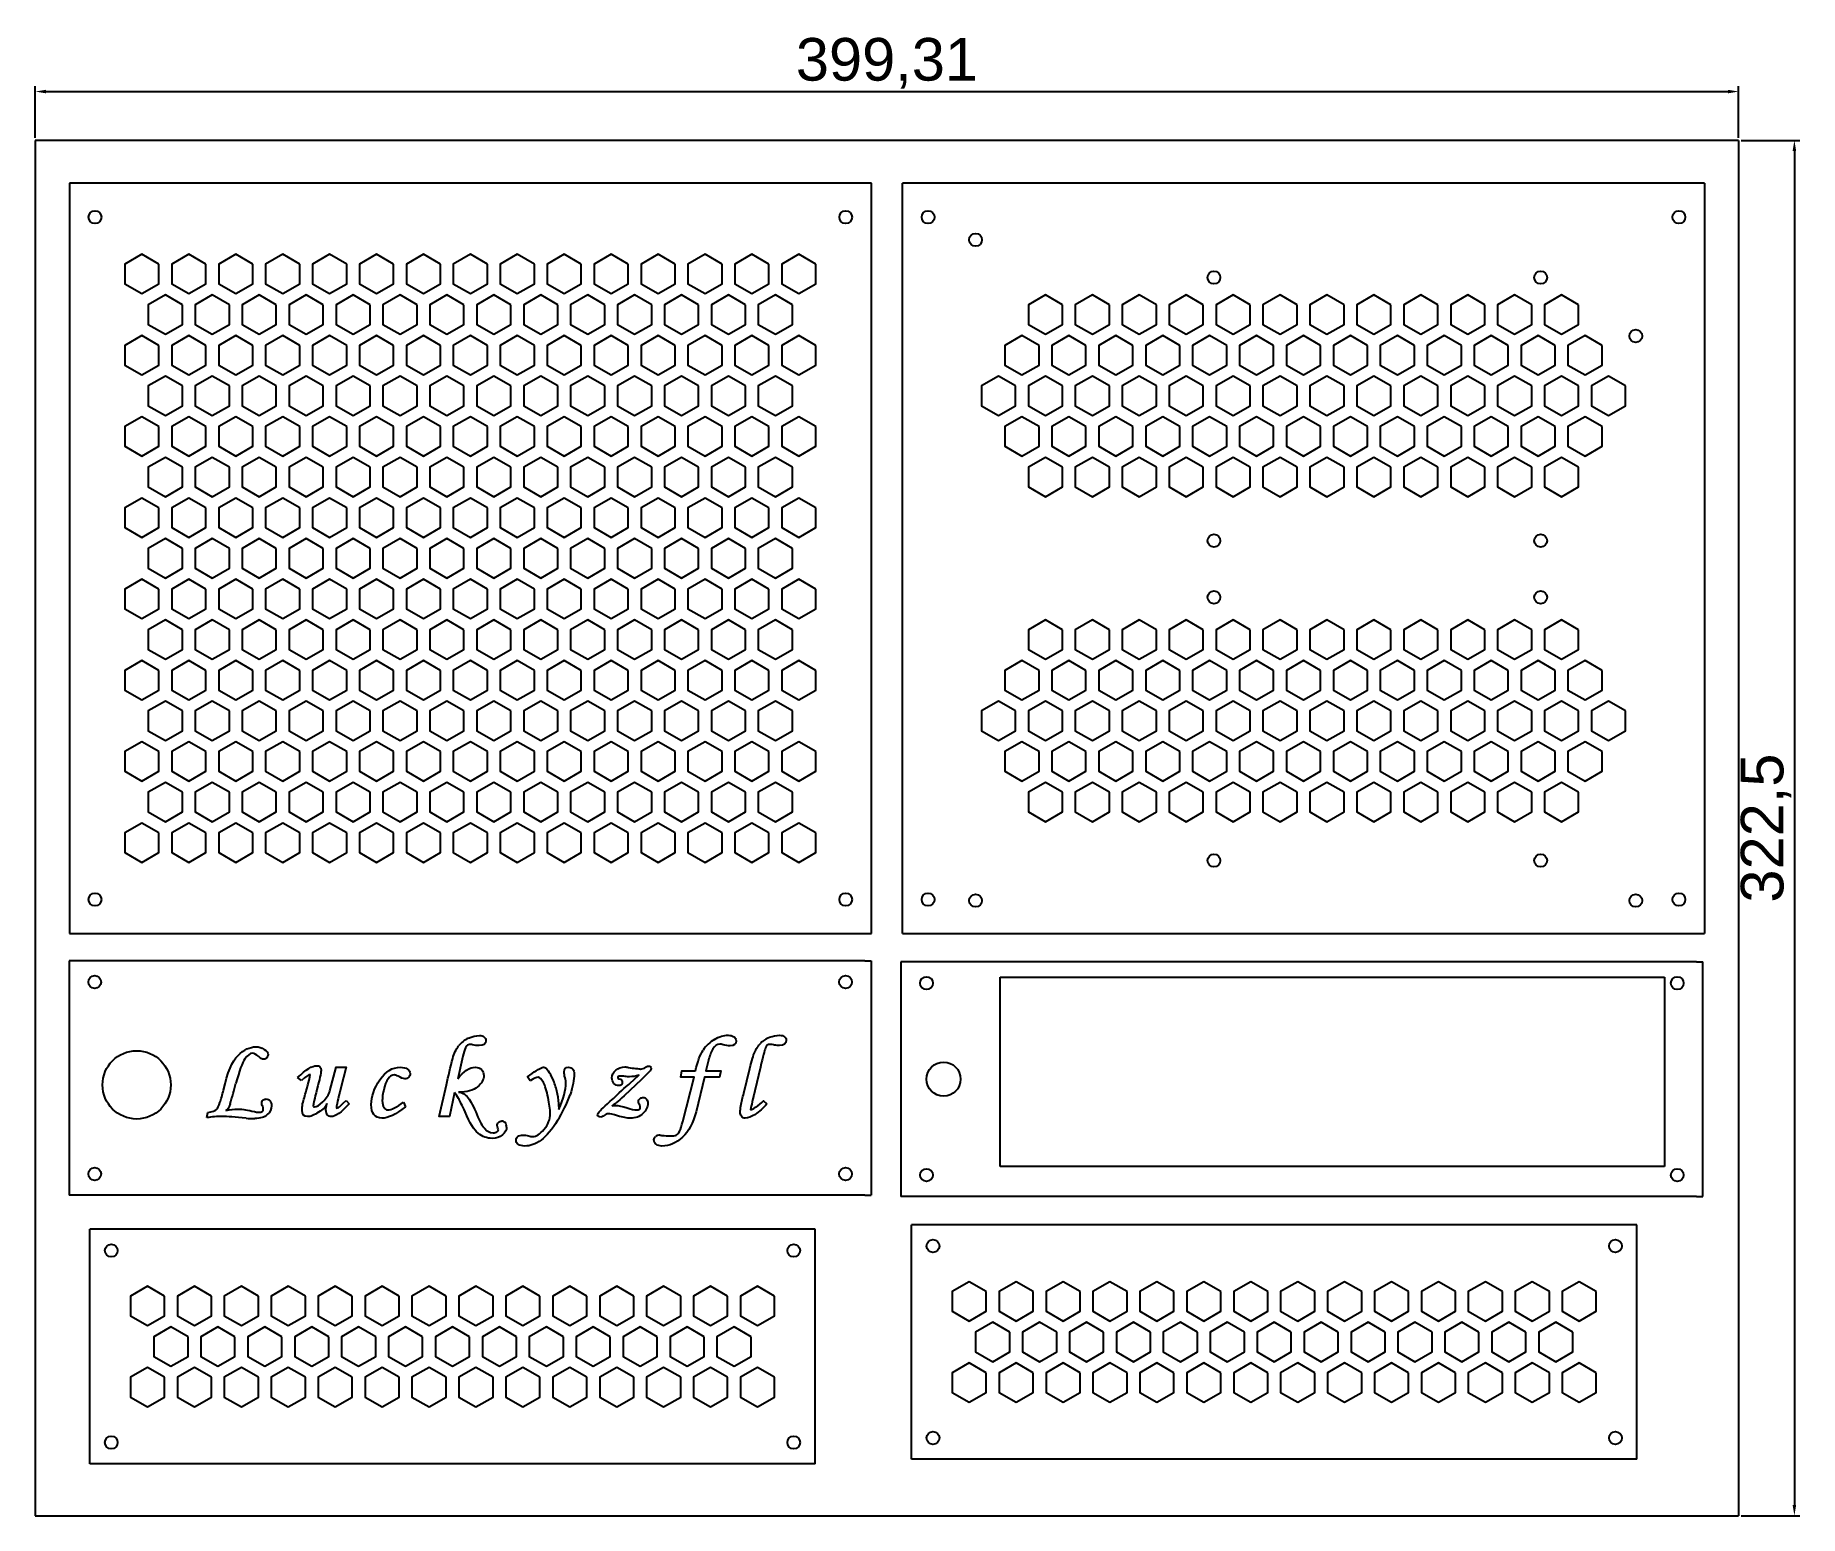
# Model space of a CAD drawing. Header units: millimetres. Extents: x 2185 to 2599, y 1397 to 1744.
import ezdxf

# ---------------------------------------------------------------- set-up
doc = ezdxf.new("R2010")
doc.units = ezdxf.units.MM
doc.styles.get("Standard").update_dxf_attribs({"font": 'arial.ttf'})
doc.dimstyles.new('ISO-25', dxfattribs={"dimtxt": 2.5, "dimasz": 2.5, "dimexe": 1.25, "dimexo": 0.625, "dimtad": 1, "dimtxsty": 'Standard', "dimcen": 2.5, "dimadec": 0, "dimazin": 0, "dimtfac": 1, "dimtmove": 0, "dimatfit": 3, "dimfxl": 1, "dimarcsym": 0})

msp = doc.modelspace()

# ---------------------------------------------------------------- blocks, each defined once
blk = doc.blocks.new('*D3')
at = {"color": 0, "lineweight": -2, "transparency": 16777216}
for p, q in [((2185.3, 1719.74), (2185.3, 1731.82)), ((2187.8, 1730.57), (2582.1, 1730.57)), ((2584.6, 1719.74), (2584.6, 1731.82))]:
    blk.add_line(p, q, dxfattribs=at)
at = {"color": 0, "transparency": 16777216}
for points in [[(2187.8, 1730.98), (2187.8, 1730.15), (2185.3, 1730.57)], [(2582.1, 1730.98), (2582.1, 1730.15), (2584.6, 1730.57)]]:
    blk.add_solid(points, dxfattribs=at)
at = {"layer": 'Defpoints', "color": 0, "transparency": 16777216}
for p in [(2584.6, 1730.57), (2185.3, 1719.11), (2584.6, 1719.11)]:
    blk.add_point(p, dxfattribs=at)
at = {"color": 0, "transparency": 16777216, "insert": (2384.95, 1737.2), "char_height": 10, "attachment_point": 5}
blk.add_mtext('399,31', dxfattribs=at)
blk = doc.blocks.new('*D4')
at = {"color": 0, "lineweight": -2, "transparency": 16777216}
for p, q in [((2585.23, 1719.11), (2598.93, 1719.11)), ((2597.68, 1716.61), (2597.68, 1399.12)), ((2585.23, 1396.62), (2598.93, 1396.62))]:
    blk.add_line(p, q, dxfattribs=at)
at = {"color": 0, "transparency": 16777216}
for points in [[(2597.26, 1716.61), (2598.1, 1716.61), (2597.68, 1719.11)], [(2597.26, 1399.12), (2598.1, 1399.12), (2597.68, 1396.62)]]:
    blk.add_solid(points, dxfattribs=at)
at = {"layer": 'Defpoints', "color": 0, "transparency": 16777216}
for p in [(2584.6, 1719.11), (2584.6, 1396.62), (2597.68, 1396.62)]:
    blk.add_point(p, dxfattribs=at)
at = {"color": 0, "transparency": 16777216, "insert": (2591.04, 1557.86), "char_height": 10, "attachment_point": 5, "rotation": 90}
blk.add_mtext('322,5', dxfattribs=at)

# ---------------------------------------------------------------- dimensions: what is measured, and where the dimension line sits
at = {"color": 4}
dim = msp.add_linear_dim(base=(2584.603, 1730.567), p1=(2185.296, 1719.111), p2=(2584.603, 1719.111), dimstyle='ISO-25', override={"dimtxt": 10}, dxfattribs=at)
dim.commit()
dim.dimension.update_dxf_attribs({"geometry": '*D3', "text_midpoint": (2384.949, 1737.202)})
dim = msp.add_linear_dim(base=(2597.6787, 1396.616), p1=(2584.6028, 1719.1114), p2=(2584.6028, 1396.616), angle=90, dimstyle='ISO-25', override={"dimtxt": 10}, dxfattribs=at)
dim.commit()
dim.dimension.update_dxf_attribs({"geometry": '*D4', "text_midpoint": (2591.0441, 1557.8637)})

# ---------------------------------------------------------------- linework, layer by layer
at = {"color": 4}
for p, q in [((2584.603, 1719.111), (2185.296, 1719.111)), ((2185.296, 1719.111), (2185.296, 1396.616)), ((2584.603, 1719.111), (2584.603, 1396.616)), ((2185.296, 1396.616), (2584.603, 1396.616))]:
    msp.add_line(p, q, dxfattribs=at)
for p, q in [((2381.296, 1709.111), (2193.296, 1709.111)), ((2193.296, 1709.111), (2193.296, 1533.111)), ((2381.296, 1533.111), (2381.296, 1709.111)), ((2576.603, 1709.111), (2388.603, 1709.111)), ((2388.603, 1533.111), (2388.603, 1709.111)), ((2576.603, 1709.111), (2576.603, 1533.111)), ((2193.296, 1533.111), (2381.296, 1533.111)), ((2388.603, 1533.111), (2576.603, 1533.111)), ((2379.739, 1526.753), (2193.239, 1526.753)), ((2193.239, 1526.753), (2193.239, 1471.753)), ((2379.739, 1526.753), (2381.239, 1526.753)), ((2381.239, 1526.753), (2381.239, 1471.753)), ((2574.724, 1526.49), (2388.224, 1526.49)), ((2388.224, 1526.49), (2388.224, 1471.49)), ((2574.724, 1526.49), (2576.224, 1526.49)), ((2576.224, 1471.49), (2576.224, 1526.49)), ((2194.739, 1471.753), (2193.239, 1471.753)), ((2379.739, 1471.753), (2194.739, 1471.753)), ((2379.739, 1471.753), (2381.239, 1471.753)), ((2574.724, 1471.49), (2388.224, 1471.49)), ((2574.724, 1471.49), (2576.224, 1471.49)), ((2560.739, 1464.851), (2390.739, 1464.851)), ((2390.739, 1409.851), (2390.739, 1464.851)), ((2560.739, 1409.851), (2560.739, 1464.851)), ((2368.103, 1463.787), (2198.103, 1463.787)), ((2198.103, 1408.787), (2198.103, 1463.787)), ((2368.103, 1408.787), (2368.103, 1463.787)), ((2368.103, 1408.787), (2198.103, 1408.787)), ((2560.739, 1409.851), (2390.739, 1409.851))]:
    msp.add_line(p, q)
at = {"color": 242, "true_color": 0xcd2027}
for p, q in [((2411.474, 1522.94), (2567.224, 1522.94)), ((2411.474, 1478.49), (2411.474, 1522.94)), ((2567.224, 1522.94), (2567.224, 1478.49)), ((2567.224, 1478.49), (2411.474, 1478.49))]:
    msp.add_line(p, q, dxfattribs=at)
at = {"color": 1}
for points in [[(2214.296, 1690.105), (2210.296, 1692.414), (2206.296, 1690.105), (2206.296, 1685.486), (2210.296, 1683.177), (2214.296, 1685.486)], [(2225.296, 1690.105), (2221.296, 1692.414), (2217.296, 1690.105), (2217.296, 1685.486), (2221.296, 1683.177), (2225.296, 1685.486)], [(2236.296, 1690.105), (2232.296, 1692.414), (2228.296, 1690.105), (2228.296, 1685.486), (2232.296, 1683.177), (2236.296, 1685.486)], [(2247.296, 1690.105), (2243.296, 1692.414), (2239.296, 1690.105), (2239.296, 1685.486), (2243.296, 1683.177), (2247.296, 1685.486)], [(2258.296, 1690.105), (2254.296, 1692.414), (2250.296, 1690.105), (2250.296, 1685.486), (2254.296, 1683.177), (2258.296, 1685.486)], [(2269.296, 1690.105), (2265.296, 1692.414), (2261.296, 1690.105), (2261.296, 1685.486), (2265.296, 1683.177), (2269.296, 1685.486)], [(2280.296, 1690.105), (2276.296, 1692.414), (2272.296, 1690.105), (2272.296, 1685.486), (2276.296, 1683.177), (2280.296, 1685.486)], [(2291.296, 1690.105), (2287.296, 1692.414), (2283.296, 1690.105), (2283.296, 1685.486), (2287.296, 1683.177), (2291.296, 1685.486)], [(2302.296, 1690.105), (2298.296, 1692.414), (2294.296, 1690.105), (2294.296, 1685.486), (2298.296, 1683.177), (2302.296, 1685.486)], [(2313.296, 1690.105), (2309.296, 1692.414), (2305.296, 1690.105), (2305.296, 1685.486), (2309.296, 1683.177), (2313.296, 1685.486)], [(2324.296, 1690.105), (2320.296, 1692.414), (2316.296, 1690.105), (2316.296, 1685.486), (2320.296, 1683.177), (2324.296, 1685.486)], [(2335.296, 1690.105), (2331.296, 1692.414), (2327.296, 1690.105), (2327.296, 1685.486), (2331.296, 1683.177), (2335.296, 1685.486)], [(2346.296, 1690.105), (2342.296, 1692.414), (2338.296, 1690.105), (2338.296, 1685.486), (2342.296, 1683.177), (2346.296, 1685.486)], [(2357.296, 1690.105), (2353.296, 1692.414), (2349.296, 1690.105), (2349.296, 1685.486), (2353.296, 1683.177), (2357.296, 1685.486)], [(2368.296, 1690.105), (2364.296, 1692.414), (2360.296, 1690.105), (2360.296, 1685.486), (2364.296, 1683.177), (2368.296, 1685.486)], [(2219.796, 1680.578), (2215.796, 1682.888), (2211.796, 1680.578), (2211.796, 1675.96), (2215.796, 1673.65), (2219.796, 1675.96)], [(2230.796, 1680.578), (2226.796, 1682.888), (2222.796, 1680.578), (2222.796, 1675.96), (2226.796, 1673.65), (2230.796, 1675.96)], [(2241.796, 1680.578), (2237.796, 1682.888), (2233.796, 1680.578), (2233.796, 1675.96), (2237.796, 1673.65), (2241.796, 1675.96)], [(2252.796, 1680.578), (2248.796, 1682.888), (2244.796, 1680.578), (2244.796, 1675.96), (2248.796, 1673.65), (2252.796, 1675.96)], [(2263.796, 1680.578), (2259.796, 1682.888), (2255.796, 1680.578), (2255.796, 1675.96), (2259.796, 1673.65), (2263.796, 1675.96)], [(2274.796, 1680.578), (2270.796, 1682.888), (2266.796, 1680.578), (2266.796, 1675.96), (2270.796, 1673.65), (2274.796, 1675.96)], [(2285.796, 1680.578), (2281.796, 1682.888), (2277.796, 1680.578), (2277.796, 1675.96), (2281.796, 1673.65), (2285.796, 1675.96)], [(2296.796, 1680.578), (2292.796, 1682.888), (2288.796, 1680.578), (2288.796, 1675.96), (2292.796, 1673.65), (2296.796, 1675.96)], [(2307.796, 1680.578), (2303.796, 1682.888), (2299.796, 1680.578), (2299.796, 1675.96), (2303.796, 1673.65), (2307.796, 1675.96)], [(2318.796, 1680.578), (2314.796, 1682.888), (2310.796, 1680.578), (2310.796, 1675.96), (2314.796, 1673.65), (2318.796, 1675.96)], [(2329.796, 1680.578), (2325.796, 1682.888), (2321.796, 1680.578), (2321.796, 1675.96), (2325.796, 1673.65), (2329.796, 1675.96)], [(2340.796, 1680.578), (2336.796, 1682.888), (2332.796, 1680.578), (2332.796, 1675.96), (2336.796, 1673.65), (2340.796, 1675.96)], [(2351.796, 1680.578), (2347.796, 1682.888), (2343.796, 1680.578), (2343.796, 1675.96), (2347.796, 1673.65), (2351.796, 1675.96)], [(2362.796, 1680.578), (2358.796, 1682.888), (2354.796, 1680.578), (2354.796, 1675.96), (2358.796, 1673.65), (2362.796, 1675.96)], [(2426.103, 1680.578), (2422.103, 1682.888), (2418.103, 1680.578), (2418.103, 1675.96), (2422.103, 1673.65), (2426.103, 1675.96)], [(2437.103, 1680.578), (2433.103, 1682.888), (2429.103, 1680.578), (2429.103, 1675.96), (2433.103, 1673.65), (2437.103, 1675.96)], [(2448.103, 1680.578), (2444.103, 1682.888), (2440.103, 1680.578), (2440.103, 1675.96), (2444.103, 1673.65), (2448.103, 1675.96)], [(2459.103, 1680.578), (2455.103, 1682.888), (2451.103, 1680.578), (2451.103, 1675.96), (2455.103, 1673.65), (2459.103, 1675.96)], [(2470.103, 1680.578), (2466.103, 1682.888), (2462.103, 1680.578), (2462.103, 1675.96), (2466.103, 1673.65), (2470.103, 1675.96)], [(2481.103, 1680.578), (2477.103, 1682.888), (2473.103, 1680.578), (2473.103, 1675.96), (2477.103, 1673.65), (2481.103, 1675.96)], [(2492.103, 1680.578), (2488.103, 1682.888), (2484.103, 1680.578), (2484.103, 1675.96), (2488.103, 1673.65), (2492.103, 1675.96)], [(2503.103, 1680.578), (2499.103, 1682.888), (2495.103, 1680.578), (2495.103, 1675.96), (2499.103, 1673.65), (2503.103, 1675.96)], [(2514.103, 1680.578), (2510.103, 1682.888), (2506.103, 1680.578), (2506.103, 1675.96), (2510.103, 1673.65), (2514.103, 1675.96)], [(2525.103, 1680.578), (2521.103, 1682.888), (2517.103, 1680.578), (2517.103, 1675.96), (2521.103, 1673.65), (2525.103, 1675.96)], [(2536.103, 1680.578), (2532.103, 1682.888), (2528.103, 1680.578), (2528.103, 1675.96), (2532.103, 1673.65), (2536.103, 1675.96)], [(2547.103, 1680.578), (2543.103, 1682.888), (2539.103, 1680.578), (2539.103, 1675.96), (2543.103, 1673.65), (2547.103, 1675.96)], [(2214.296, 1671.052), (2210.296, 1673.362), (2206.296, 1671.052), (2206.296, 1666.433), (2210.296, 1664.124), (2214.296, 1666.433)], [(2225.296, 1671.052), (2221.296, 1673.362), (2217.296, 1671.052), (2217.296, 1666.433), (2221.296, 1664.124), (2225.296, 1666.433)], [(2236.296, 1671.052), (2232.296, 1673.362), (2228.296, 1671.052), (2228.296, 1666.433), (2232.296, 1664.124), (2236.296, 1666.433)], [(2247.296, 1671.052), (2243.296, 1673.362), (2239.296, 1671.052), (2239.296, 1666.433), (2243.296, 1664.124), (2247.296, 1666.433)], [(2258.296, 1671.052), (2254.296, 1673.362), (2250.296, 1671.052), (2250.296, 1666.433), (2254.296, 1664.124), (2258.296, 1666.433)], [(2269.296, 1671.052), (2265.296, 1673.362), (2261.296, 1671.052), (2261.296, 1666.433), (2265.296, 1664.124), (2269.296, 1666.433)], [(2280.296, 1671.052), (2276.296, 1673.362), (2272.296, 1671.052), (2272.296, 1666.433), (2276.296, 1664.124), (2280.296, 1666.433)], [(2291.296, 1671.052), (2287.296, 1673.362), (2283.296, 1671.052), (2283.296, 1666.433), (2287.296, 1664.124), (2291.296, 1666.433)], [(2302.296, 1671.052), (2298.296, 1673.362), (2294.296, 1671.052), (2294.296, 1666.433), (2298.296, 1664.124), (2302.296, 1666.433)], [(2313.296, 1671.052), (2309.296, 1673.362), (2305.296, 1671.052), (2305.296, 1666.433), (2309.296, 1664.124), (2313.296, 1666.433)], [(2324.296, 1671.052), (2320.296, 1673.362), (2316.296, 1671.052), (2316.296, 1666.433), (2320.296, 1664.124), (2324.296, 1666.433)], [(2335.296, 1671.052), (2331.296, 1673.362), (2327.296, 1671.052), (2327.296, 1666.433), (2331.296, 1664.124), (2335.296, 1666.433)], [(2346.296, 1671.052), (2342.296, 1673.362), (2338.296, 1671.052), (2338.296, 1666.433), (2342.296, 1664.124), (2346.296, 1666.433)], [(2357.296, 1671.052), (2353.296, 1673.362), (2349.296, 1671.052), (2349.296, 1666.433), (2353.296, 1664.124), (2357.296, 1666.433)], [(2368.296, 1671.052), (2364.296, 1673.362), (2360.296, 1671.052), (2360.296, 1666.433), (2364.296, 1664.124), (2368.296, 1666.433)], [(2420.603, 1671.052), (2416.603, 1673.362), (2412.603, 1671.052), (2412.603, 1666.433), (2416.603, 1664.124), (2420.603, 1666.433)], [(2431.603, 1671.052), (2427.603, 1673.362), (2423.603, 1671.052), (2423.603, 1666.433), (2427.603, 1664.124), (2431.603, 1666.433)], [(2442.603, 1671.052), (2438.603, 1673.362), (2434.603, 1671.052), (2434.603, 1666.433), (2438.603, 1664.124), (2442.603, 1666.433)], [(2453.603, 1671.052), (2449.603, 1673.362), (2445.603, 1671.052), (2445.603, 1666.433), (2449.603, 1664.124), (2453.603, 1666.433)], [(2464.603, 1671.052), (2460.603, 1673.362), (2456.603, 1671.052), (2456.603, 1666.433), (2460.603, 1664.124), (2464.603, 1666.433)], [(2475.603, 1671.052), (2471.603, 1673.362), (2467.603, 1671.052), (2467.603, 1666.433), (2471.603, 1664.124), (2475.603, 1666.433)], [(2486.603, 1671.052), (2482.603, 1673.362), (2478.603, 1671.052), (2478.603, 1666.433), (2482.603, 1664.124), (2486.603, 1666.433)], [(2497.603, 1671.052), (2493.603, 1673.362), (2489.603, 1671.052), (2489.603, 1666.433), (2493.603, 1664.124), (2497.603, 1666.433)], [(2508.603, 1671.052), (2504.603, 1673.362), (2500.603, 1671.052), (2500.603, 1666.433), (2504.603, 1664.124), (2508.603, 1666.433)], [(2519.603, 1671.052), (2515.603, 1673.362), (2511.603, 1671.052), (2511.603, 1666.433), (2515.603, 1664.124), (2519.603, 1666.433)], [(2530.603, 1671.052), (2526.603, 1673.362), (2522.603, 1671.052), (2522.603, 1666.433), (2526.603, 1664.124), (2530.603, 1666.433)], [(2541.603, 1671.052), (2537.603, 1673.362), (2533.603, 1671.052), (2533.603, 1666.433), (2537.603, 1664.124), (2541.603, 1666.433)], [(2552.603, 1671.052), (2548.603, 1673.362), (2544.603, 1671.052), (2544.603, 1666.433), (2548.603, 1664.124), (2552.603, 1666.433)], [(2219.796, 1661.526), (2215.796, 1663.835), (2211.796, 1661.526), (2211.796, 1656.907), (2215.796, 1654.598), (2219.796, 1656.907)], [(2230.796, 1661.526), (2226.796, 1663.835), (2222.796, 1661.526), (2222.796, 1656.907), (2226.796, 1654.598), (2230.796, 1656.907)], [(2241.796, 1661.526), (2237.796, 1663.835), (2233.796, 1661.526), (2233.796, 1656.907), (2237.796, 1654.598), (2241.796, 1656.907)], [(2252.796, 1661.526), (2248.796, 1663.835), (2244.796, 1661.526), (2244.796, 1656.907), (2248.796, 1654.598), (2252.796, 1656.907)], [(2263.796, 1661.526), (2259.796, 1663.835), (2255.796, 1661.526), (2255.796, 1656.907), (2259.796, 1654.598), (2263.796, 1656.907)], [(2274.796, 1661.526), (2270.796, 1663.835), (2266.796, 1661.526), (2266.796, 1656.907), (2270.796, 1654.598), (2274.796, 1656.907)], [(2285.796, 1661.526), (2281.796, 1663.835), (2277.796, 1661.526), (2277.796, 1656.907), (2281.796, 1654.598), (2285.796, 1656.907)], [(2296.796, 1661.526), (2292.796, 1663.835), (2288.796, 1661.526), (2288.796, 1656.907), (2292.796, 1654.598), (2296.796, 1656.907)], [(2307.796, 1661.526), (2303.796, 1663.835), (2299.796, 1661.526), (2299.796, 1656.907), (2303.796, 1654.598), (2307.796, 1656.907)], [(2318.796, 1661.526), (2314.796, 1663.835), (2310.796, 1661.526), (2310.796, 1656.907), (2314.796, 1654.598), (2318.796, 1656.907)], [(2329.796, 1661.526), (2325.796, 1663.835), (2321.796, 1661.526), (2321.796, 1656.907), (2325.796, 1654.598), (2329.796, 1656.907)], [(2340.796, 1661.526), (2336.796, 1663.835), (2332.796, 1661.526), (2332.796, 1656.907), (2336.796, 1654.598), (2340.796, 1656.907)], [(2351.796, 1661.526), (2347.796, 1663.835), (2343.796, 1661.526), (2343.796, 1656.907), (2347.796, 1654.598), (2351.796, 1656.907)], [(2362.796, 1661.526), (2358.796, 1663.835), (2354.796, 1661.526), (2354.796, 1656.907), (2358.796, 1654.598), (2362.796, 1656.907)], [(2415.103, 1661.526), (2411.103, 1663.835), (2407.103, 1661.526), (2407.103, 1656.907), (2411.103, 1654.598), (2415.103, 1656.907)], [(2426.103, 1661.526), (2422.103, 1663.835), (2418.103, 1661.526), (2418.103, 1656.907), (2422.103, 1654.598), (2426.103, 1656.907)], [(2437.103, 1661.526), (2433.103, 1663.835), (2429.103, 1661.526), (2429.103, 1656.907), (2433.103, 1654.598), (2437.103, 1656.907)], [(2448.103, 1661.526), (2444.103, 1663.835), (2440.103, 1661.526), (2440.103, 1656.907), (2444.103, 1654.598), (2448.103, 1656.907)], [(2459.103, 1661.526), (2455.103, 1663.835), (2451.103, 1661.526), (2451.103, 1656.907), (2455.103, 1654.598), (2459.103, 1656.907)], [(2470.103, 1661.526), (2466.103, 1663.835), (2462.103, 1661.526), (2462.103, 1656.907), (2466.103, 1654.598), (2470.103, 1656.907)], [(2481.103, 1661.526), (2477.103, 1663.835), (2473.103, 1661.526), (2473.103, 1656.907), (2477.103, 1654.598), (2481.103, 1656.907)], [(2492.103, 1661.526), (2488.103, 1663.835), (2484.103, 1661.526), (2484.103, 1656.907), (2488.103, 1654.598), (2492.103, 1656.907)], [(2503.103, 1661.526), (2499.103, 1663.835), (2495.103, 1661.526), (2495.103, 1656.907), (2499.103, 1654.598), (2503.103, 1656.907)], [(2514.103, 1661.526), (2510.103, 1663.835), (2506.103, 1661.526), (2506.103, 1656.907), (2510.103, 1654.598), (2514.103, 1656.907)], [(2525.103, 1661.526), (2521.103, 1663.835), (2517.103, 1661.526), (2517.103, 1656.907), (2521.103, 1654.598), (2525.103, 1656.907)], [(2536.103, 1661.526), (2532.103, 1663.835), (2528.103, 1661.526), (2528.103, 1656.907), (2532.103, 1654.598), (2536.103, 1656.907)], [(2547.103, 1661.526), (2543.103, 1663.835), (2539.103, 1661.526), (2539.103, 1656.907), (2543.103, 1654.598), (2547.103, 1656.907)], [(2558.103, 1661.526), (2554.103, 1663.835), (2550.103, 1661.526), (2550.103, 1656.907), (2554.103, 1654.598), (2558.103, 1656.907)], [(2214.296, 1652), (2210.296, 1654.309), (2206.296, 1652), (2206.296, 1647.381), (2210.296, 1645.071), (2214.296, 1647.381)], [(2225.296, 1652), (2221.296, 1654.309), (2217.296, 1652), (2217.296, 1647.381), (2221.296, 1645.071), (2225.296, 1647.381)], [(2236.296, 1652), (2232.296, 1654.309), (2228.296, 1652), (2228.296, 1647.381), (2232.296, 1645.071), (2236.296, 1647.381)], [(2247.296, 1652), (2243.296, 1654.309), (2239.296, 1652), (2239.296, 1647.381), (2243.296, 1645.071), (2247.296, 1647.381)], [(2258.296, 1652), (2254.296, 1654.309), (2250.296, 1652), (2250.296, 1647.381), (2254.296, 1645.071), (2258.296, 1647.381)], [(2269.296, 1652), (2265.296, 1654.309), (2261.296, 1652), (2261.296, 1647.381), (2265.296, 1645.071), (2269.296, 1647.381)], [(2280.296, 1652), (2276.296, 1654.309), (2272.296, 1652), (2272.296, 1647.381), (2276.296, 1645.071), (2280.296, 1647.381)], [(2291.296, 1652), (2287.296, 1654.309), (2283.296, 1652), (2283.296, 1647.381), (2287.296, 1645.071), (2291.296, 1647.381)], [(2302.296, 1652), (2298.296, 1654.309), (2294.296, 1652), (2294.296, 1647.381), (2298.296, 1645.071), (2302.296, 1647.381)], [(2313.296, 1652), (2309.296, 1654.309), (2305.296, 1652), (2305.296, 1647.381), (2309.296, 1645.071), (2313.296, 1647.381)], [(2324.296, 1652), (2320.296, 1654.309), (2316.296, 1652), (2316.296, 1647.381), (2320.296, 1645.071), (2324.296, 1647.381)], [(2335.296, 1652), (2331.296, 1654.309), (2327.296, 1652), (2327.296, 1647.381), (2331.296, 1645.071), (2335.296, 1647.381)], [(2346.296, 1652), (2342.296, 1654.309), (2338.296, 1652), (2338.296, 1647.381), (2342.296, 1645.071), (2346.296, 1647.381)], [(2357.296, 1652), (2353.296, 1654.309), (2349.296, 1652), (2349.296, 1647.381), (2353.296, 1645.071), (2357.296, 1647.381)], [(2368.296, 1652), (2364.296, 1654.309), (2360.296, 1652), (2360.296, 1647.381), (2364.296, 1645.071), (2368.296, 1647.381)], [(2420.603, 1652), (2416.603, 1654.309), (2412.603, 1652), (2412.603, 1647.381), (2416.603, 1645.071), (2420.603, 1647.381)], [(2431.603, 1652), (2427.603, 1654.309), (2423.603, 1652), (2423.603, 1647.381), (2427.603, 1645.071), (2431.603, 1647.381)], [(2442.603, 1652), (2438.603, 1654.309), (2434.603, 1652), (2434.603, 1647.381), (2438.603, 1645.071), (2442.603, 1647.381)], [(2453.603, 1652), (2449.603, 1654.309), (2445.603, 1652), (2445.603, 1647.381), (2449.603, 1645.071), (2453.603, 1647.381)], [(2464.603, 1652), (2460.603, 1654.309), (2456.603, 1652), (2456.603, 1647.381), (2460.603, 1645.071), (2464.603, 1647.381)], [(2475.603, 1652), (2471.603, 1654.309), (2467.603, 1652), (2467.603, 1647.381), (2471.603, 1645.071), (2475.603, 1647.381)], [(2486.603, 1652), (2482.603, 1654.309), (2478.603, 1652), (2478.603, 1647.381), (2482.603, 1645.071), (2486.603, 1647.381)], [(2497.603, 1652), (2493.603, 1654.309), (2489.603, 1652), (2489.603, 1647.381), (2493.603, 1645.071), (2497.603, 1647.381)], [(2508.603, 1652), (2504.603, 1654.309), (2500.603, 1652), (2500.603, 1647.381), (2504.603, 1645.071), (2508.603, 1647.381)], [(2519.603, 1652), (2515.603, 1654.309), (2511.603, 1652), (2511.603, 1647.381), (2515.603, 1645.071), (2519.603, 1647.381)], [(2530.603, 1652), (2526.603, 1654.309), (2522.603, 1652), (2522.603, 1647.381), (2526.603, 1645.071), (2530.603, 1647.381)], [(2541.603, 1652), (2537.603, 1654.309), (2533.603, 1652), (2533.603, 1647.381), (2537.603, 1645.071), (2541.603, 1647.381)], [(2552.603, 1652), (2548.603, 1654.309), (2544.603, 1652), (2544.603, 1647.381), (2548.603, 1645.071), (2552.603, 1647.381)], [(2219.796, 1642.473), (2215.796, 1644.783), (2211.796, 1642.473), (2211.796, 1637.855), (2215.796, 1635.545), (2219.796, 1637.855)], [(2230.796, 1642.473), (2226.796, 1644.783), (2222.796, 1642.473), (2222.796, 1637.855), (2226.796, 1635.545), (2230.796, 1637.855)], [(2241.796, 1642.473), (2237.796, 1644.783), (2233.796, 1642.473), (2233.796, 1637.855), (2237.796, 1635.545), (2241.796, 1637.855)], [(2252.796, 1642.473), (2248.796, 1644.783), (2244.796, 1642.473), (2244.796, 1637.855), (2248.796, 1635.545), (2252.796, 1637.855)], [(2263.796, 1642.473), (2259.796, 1644.783), (2255.796, 1642.473), (2255.796, 1637.855), (2259.796, 1635.545), (2263.796, 1637.855)], [(2274.796, 1642.473), (2270.796, 1644.783), (2266.796, 1642.473), (2266.796, 1637.855), (2270.796, 1635.545), (2274.796, 1637.855)], [(2285.796, 1642.473), (2281.796, 1644.783), (2277.796, 1642.473), (2277.796, 1637.855), (2281.796, 1635.545), (2285.796, 1637.855)], [(2296.796, 1642.473), (2292.796, 1644.783), (2288.796, 1642.473), (2288.796, 1637.855), (2292.796, 1635.545), (2296.796, 1637.855)], [(2307.796, 1642.473), (2303.796, 1644.783), (2299.796, 1642.473), (2299.796, 1637.855), (2303.796, 1635.545), (2307.796, 1637.855)], [(2318.796, 1642.473), (2314.796, 1644.783), (2310.796, 1642.473), (2310.796, 1637.855), (2314.796, 1635.545), (2318.796, 1637.855)], [(2329.796, 1642.473), (2325.796, 1644.783), (2321.796, 1642.473), (2321.796, 1637.855), (2325.796, 1635.545), (2329.796, 1637.855)], [(2340.796, 1642.473), (2336.796, 1644.783), (2332.796, 1642.473), (2332.796, 1637.855), (2336.796, 1635.545), (2340.796, 1637.855)], [(2351.796, 1642.473), (2347.796, 1644.783), (2343.796, 1642.473), (2343.796, 1637.855), (2347.796, 1635.545), (2351.796, 1637.855)], [(2362.796, 1642.473), (2358.796, 1644.783), (2354.796, 1642.473), (2354.796, 1637.855), (2358.796, 1635.545), (2362.796, 1637.855)], [(2426.103, 1642.473), (2422.103, 1644.783), (2418.103, 1642.473), (2418.103, 1637.855), (2422.103, 1635.545), (2426.103, 1637.855)], [(2437.103, 1642.473), (2433.103, 1644.783), (2429.103, 1642.473), (2429.103, 1637.855), (2433.103, 1635.545), (2437.103, 1637.855)], [(2448.103, 1642.473), (2444.103, 1644.783), (2440.103, 1642.473), (2440.103, 1637.855), (2444.103, 1635.545), (2448.103, 1637.855)], [(2459.103, 1642.473), (2455.103, 1644.783), (2451.103, 1642.473), (2451.103, 1637.855), (2455.103, 1635.545), (2459.103, 1637.855)], [(2470.103, 1642.473), (2466.103, 1644.783), (2462.103, 1642.473), (2462.103, 1637.855), (2466.103, 1635.545), (2470.103, 1637.855)], [(2481.103, 1642.473), (2477.103, 1644.783), (2473.103, 1642.473), (2473.103, 1637.855), (2477.103, 1635.545), (2481.103, 1637.855)], [(2492.103, 1642.473), (2488.103, 1644.783), (2484.103, 1642.473), (2484.103, 1637.855), (2488.103, 1635.545), (2492.103, 1637.855)], [(2503.103, 1642.473), (2499.103, 1644.783), (2495.103, 1642.473), (2495.103, 1637.855), (2499.103, 1635.545), (2503.103, 1637.855)], [(2514.103, 1642.473), (2510.103, 1644.783), (2506.103, 1642.473), (2506.103, 1637.855), (2510.103, 1635.545), (2514.103, 1637.855)], [(2525.103, 1642.473), (2521.103, 1644.783), (2517.103, 1642.473), (2517.103, 1637.855), (2521.103, 1635.545), (2525.103, 1637.855)], [(2536.103, 1642.473), (2532.103, 1644.783), (2528.103, 1642.473), (2528.103, 1637.855), (2532.103, 1635.545), (2536.103, 1637.855)], [(2547.103, 1642.473), (2543.103, 1644.783), (2539.103, 1642.473), (2539.103, 1637.855), (2543.103, 1635.545), (2547.103, 1637.855)], [(2214.296, 1632.947), (2210.296, 1635.257), (2206.296, 1632.947), (2206.296, 1628.328), (2210.296, 1626.019), (2214.296, 1628.328)], [(2225.296, 1632.947), (2221.296, 1635.257), (2217.296, 1632.947), (2217.296, 1628.328), (2221.296, 1626.019), (2225.296, 1628.328)], [(2236.296, 1632.947), (2232.296, 1635.257), (2228.296, 1632.947), (2228.296, 1628.328), (2232.296, 1626.019), (2236.296, 1628.328)], [(2247.296, 1632.947), (2243.296, 1635.257), (2239.296, 1632.947), (2239.296, 1628.328), (2243.296, 1626.019), (2247.296, 1628.328)], [(2258.296, 1632.947), (2254.296, 1635.257), (2250.296, 1632.947), (2250.296, 1628.328), (2254.296, 1626.019), (2258.296, 1628.328)], [(2269.296, 1632.947), (2265.296, 1635.257), (2261.296, 1632.947), (2261.296, 1628.328), (2265.296, 1626.019), (2269.296, 1628.328)], [(2280.296, 1632.947), (2276.296, 1635.257), (2272.296, 1632.947), (2272.296, 1628.328), (2276.296, 1626.019), (2280.296, 1628.328)], [(2291.296, 1632.947), (2287.296, 1635.257), (2283.296, 1632.947), (2283.296, 1628.328), (2287.296, 1626.019), (2291.296, 1628.328)], [(2302.296, 1632.947), (2298.296, 1635.257), (2294.296, 1632.947), (2294.296, 1628.328), (2298.296, 1626.019), (2302.296, 1628.328)], [(2313.296, 1632.947), (2309.296, 1635.257), (2305.296, 1632.947), (2305.296, 1628.328), (2309.296, 1626.019), (2313.296, 1628.328)], [(2324.296, 1632.947), (2320.296, 1635.257), (2316.296, 1632.947), (2316.296, 1628.328), (2320.296, 1626.019), (2324.296, 1628.328)], [(2335.296, 1632.947), (2331.296, 1635.257), (2327.296, 1632.947), (2327.296, 1628.328), (2331.296, 1626.019), (2335.296, 1628.328)], [(2346.296, 1632.947), (2342.296, 1635.257), (2338.296, 1632.947), (2338.296, 1628.328), (2342.296, 1626.019), (2346.296, 1628.328)], [(2357.296, 1632.947), (2353.296, 1635.257), (2349.296, 1632.947), (2349.296, 1628.328), (2353.296, 1626.019), (2357.296, 1628.328)], [(2368.296, 1632.947), (2364.296, 1635.257), (2360.296, 1632.947), (2360.296, 1628.328), (2364.296, 1626.019), (2368.296, 1628.328)], [(2219.796, 1623.421), (2215.796, 1625.73), (2211.796, 1623.421), (2211.796, 1618.802), (2215.796, 1616.493), (2219.796, 1618.802)], [(2230.796, 1623.421), (2226.796, 1625.73), (2222.796, 1623.421), (2222.796, 1618.802), (2226.796, 1616.493), (2230.796, 1618.802)], [(2241.796, 1623.421), (2237.796, 1625.73), (2233.796, 1623.421), (2233.796, 1618.802), (2237.796, 1616.493), (2241.796, 1618.802)], [(2252.796, 1623.421), (2248.796, 1625.73), (2244.796, 1623.421), (2244.796, 1618.802), (2248.796, 1616.493), (2252.796, 1618.802)], [(2263.796, 1623.421), (2259.796, 1625.73), (2255.796, 1623.421), (2255.796, 1618.802), (2259.796, 1616.493), (2263.796, 1618.802)], [(2274.796, 1623.421), (2270.796, 1625.73), (2266.796, 1623.421), (2266.796, 1618.802), (2270.796, 1616.493), (2274.796, 1618.802)], [(2285.796, 1623.421), (2281.796, 1625.73), (2277.796, 1623.421), (2277.796, 1618.802), (2281.796, 1616.493), (2285.796, 1618.802)], [(2296.796, 1623.421), (2292.796, 1625.73), (2288.796, 1623.421), (2288.796, 1618.802), (2292.796, 1616.493), (2296.796, 1618.802)], [(2307.796, 1623.421), (2303.796, 1625.73), (2299.796, 1623.421), (2299.796, 1618.802), (2303.796, 1616.493), (2307.796, 1618.802)], [(2318.796, 1623.421), (2314.796, 1625.73), (2310.796, 1623.421), (2310.796, 1618.802), (2314.796, 1616.493), (2318.796, 1618.802)], [(2329.796, 1623.421), (2325.796, 1625.73), (2321.796, 1623.421), (2321.796, 1618.802), (2325.796, 1616.493), (2329.796, 1618.802)], [(2340.796, 1623.421), (2336.796, 1625.73), (2332.796, 1623.421), (2332.796, 1618.802), (2336.796, 1616.493), (2340.796, 1618.802)], [(2351.796, 1623.421), (2347.796, 1625.73), (2343.796, 1623.421), (2343.796, 1618.802), (2347.796, 1616.493), (2351.796, 1618.802)], [(2362.796, 1623.421), (2358.796, 1625.73), (2354.796, 1623.421), (2354.796, 1618.802), (2358.796, 1616.493), (2362.796, 1618.802)], [(2214.296, 1613.895), (2210.296, 1616.204), (2206.296, 1613.895), (2206.296, 1609.276), (2210.296, 1606.966), (2214.296, 1609.276)], [(2225.296, 1613.895), (2221.296, 1616.204), (2217.296, 1613.895), (2217.296, 1609.276), (2221.296, 1606.966), (2225.296, 1609.276)], [(2236.296, 1613.895), (2232.296, 1616.204), (2228.296, 1613.895), (2228.296, 1609.276), (2232.296, 1606.966), (2236.296, 1609.276)], [(2247.296, 1613.895), (2243.296, 1616.204), (2239.296, 1613.895), (2239.296, 1609.276), (2243.296, 1606.966), (2247.296, 1609.276)], [(2258.296, 1613.895), (2254.296, 1616.204), (2250.296, 1613.895), (2250.296, 1609.276), (2254.296, 1606.966), (2258.296, 1609.276)], [(2269.296, 1613.895), (2265.296, 1616.204), (2261.296, 1613.895), (2261.296, 1609.276), (2265.296, 1606.966), (2269.296, 1609.276)], [(2280.296, 1613.895), (2276.296, 1616.204), (2272.296, 1613.895), (2272.296, 1609.276), (2276.296, 1606.966), (2280.296, 1609.276)], [(2291.296, 1613.895), (2287.296, 1616.204), (2283.296, 1613.895), (2283.296, 1609.276), (2287.296, 1606.966), (2291.296, 1609.276)], [(2302.296, 1613.895), (2298.296, 1616.204), (2294.296, 1613.895), (2294.296, 1609.276), (2298.296, 1606.966), (2302.296, 1609.276)], [(2313.296, 1613.895), (2309.296, 1616.204), (2305.296, 1613.895), (2305.296, 1609.276), (2309.296, 1606.966), (2313.296, 1609.276)], [(2324.296, 1613.895), (2320.296, 1616.204), (2316.296, 1613.895), (2316.296, 1609.276), (2320.296, 1606.966), (2324.296, 1609.276)], [(2335.296, 1613.895), (2331.296, 1616.204), (2327.296, 1613.895), (2327.296, 1609.276), (2331.296, 1606.966), (2335.296, 1609.276)], [(2346.296, 1613.895), (2342.296, 1616.204), (2338.296, 1613.895), (2338.296, 1609.276), (2342.296, 1606.966), (2346.296, 1609.276)], [(2357.296, 1613.895), (2353.296, 1616.204), (2349.296, 1613.895), (2349.296, 1609.276), (2353.296, 1606.966), (2357.296, 1609.276)], [(2368.296, 1613.895), (2364.296, 1616.204), (2360.296, 1613.895), (2360.296, 1609.276), (2364.296, 1606.966), (2368.296, 1609.276)], [(2219.796, 1604.368), (2215.796, 1606.678), (2211.796, 1604.368), (2211.796, 1599.749), (2215.796, 1597.44), (2219.796, 1599.749)], [(2230.796, 1604.368), (2226.796, 1606.678), (2222.796, 1604.368), (2222.796, 1599.749), (2226.796, 1597.44), (2230.796, 1599.749)], [(2241.796, 1604.368), (2237.796, 1606.678), (2233.796, 1604.368), (2233.796, 1599.749), (2237.796, 1597.44), (2241.796, 1599.749)], [(2252.796, 1604.368), (2248.796, 1606.678), (2244.796, 1604.368), (2244.796, 1599.749), (2248.796, 1597.44), (2252.796, 1599.749)], [(2263.796, 1604.368), (2259.796, 1606.678), (2255.796, 1604.368), (2255.796, 1599.749), (2259.796, 1597.44), (2263.796, 1599.749)], [(2274.796, 1604.368), (2270.796, 1606.678), (2266.796, 1604.368), (2266.796, 1599.749), (2270.796, 1597.44), (2274.796, 1599.749)], [(2285.796, 1604.368), (2281.796, 1606.678), (2277.796, 1604.368), (2277.796, 1599.749), (2281.796, 1597.44), (2285.796, 1599.749)], [(2296.796, 1604.368), (2292.796, 1606.678), (2288.796, 1604.368), (2288.796, 1599.749), (2292.796, 1597.44), (2296.796, 1599.749)], [(2307.796, 1604.368), (2303.796, 1606.678), (2299.796, 1604.368), (2299.796, 1599.749), (2303.796, 1597.44), (2307.796, 1599.749)], [(2318.796, 1604.368), (2314.796, 1606.678), (2310.796, 1604.368), (2310.796, 1599.749), (2314.796, 1597.44), (2318.796, 1599.749)], [(2329.796, 1604.368), (2325.796, 1606.678), (2321.796, 1604.368), (2321.796, 1599.749), (2325.796, 1597.44), (2329.796, 1599.749)], [(2340.796, 1604.368), (2336.796, 1606.678), (2332.796, 1604.368), (2332.796, 1599.749), (2336.796, 1597.44), (2340.796, 1599.749)], [(2351.796, 1604.368), (2347.796, 1606.678), (2343.796, 1604.368), (2343.796, 1599.749), (2347.796, 1597.44), (2351.796, 1599.749)], [(2362.796, 1604.368), (2358.796, 1606.678), (2354.796, 1604.368), (2354.796, 1599.749), (2358.796, 1597.44), (2362.796, 1599.749)], [(2426.103, 1604.368), (2422.103, 1606.678), (2418.103, 1604.368), (2418.103, 1599.749), (2422.103, 1597.44), (2426.103, 1599.749)], [(2437.103, 1604.368), (2433.103, 1606.678), (2429.103, 1604.368), (2429.103, 1599.749), (2433.103, 1597.44), (2437.103, 1599.749)], [(2448.103, 1604.368), (2444.103, 1606.678), (2440.103, 1604.368), (2440.103, 1599.749), (2444.103, 1597.44), (2448.103, 1599.749)], [(2459.103, 1604.368), (2455.103, 1606.678), (2451.103, 1604.368), (2451.103, 1599.749), (2455.103, 1597.44), (2459.103, 1599.749)], [(2470.103, 1604.368), (2466.103, 1606.678), (2462.103, 1604.368), (2462.103, 1599.749), (2466.103, 1597.44), (2470.103, 1599.749)], [(2481.103, 1604.368), (2477.103, 1606.678), (2473.103, 1604.368), (2473.103, 1599.749), (2477.103, 1597.44), (2481.103, 1599.749)], [(2492.103, 1604.368), (2488.103, 1606.678), (2484.103, 1604.368), (2484.103, 1599.749), (2488.103, 1597.44), (2492.103, 1599.749)], [(2503.103, 1604.368), (2499.103, 1606.678), (2495.103, 1604.368), (2495.103, 1599.749), (2499.103, 1597.44), (2503.103, 1599.749)], [(2514.103, 1604.368), (2510.103, 1606.678), (2506.103, 1604.368), (2506.103, 1599.749), (2510.103, 1597.44), (2514.103, 1599.749)], [(2525.103, 1604.368), (2521.103, 1606.678), (2517.103, 1604.368), (2517.103, 1599.749), (2521.103, 1597.44), (2525.103, 1599.749)], [(2536.103, 1604.368), (2532.103, 1606.678), (2528.103, 1604.368), (2528.103, 1599.749), (2532.103, 1597.44), (2536.103, 1599.749)], [(2547.103, 1604.368), (2543.103, 1606.678), (2539.103, 1604.368), (2539.103, 1599.749), (2543.103, 1597.44), (2547.103, 1599.749)], [(2214.296, 1594.842), (2210.296, 1597.151), (2206.296, 1594.842), (2206.296, 1590.223), (2210.296, 1587.914), (2214.296, 1590.223)], [(2225.296, 1594.842), (2221.296, 1597.151), (2217.296, 1594.842), (2217.296, 1590.223), (2221.296, 1587.914), (2225.296, 1590.223)], [(2236.296, 1594.842), (2232.296, 1597.151), (2228.296, 1594.842), (2228.296, 1590.223), (2232.296, 1587.914), (2236.296, 1590.223)], [(2247.296, 1594.842), (2243.296, 1597.151), (2239.296, 1594.842), (2239.296, 1590.223), (2243.296, 1587.914), (2247.296, 1590.223)], [(2258.296, 1594.842), (2254.296, 1597.151), (2250.296, 1594.842), (2250.296, 1590.223), (2254.296, 1587.914), (2258.296, 1590.223)], [(2269.296, 1594.842), (2265.296, 1597.151), (2261.296, 1594.842), (2261.296, 1590.223), (2265.296, 1587.914), (2269.296, 1590.223)], [(2280.296, 1594.842), (2276.296, 1597.151), (2272.296, 1594.842), (2272.296, 1590.223), (2276.296, 1587.914), (2280.296, 1590.223)], [(2291.296, 1594.842), (2287.296, 1597.151), (2283.296, 1594.842), (2283.296, 1590.223), (2287.296, 1587.914), (2291.296, 1590.223)], [(2302.296, 1594.842), (2298.296, 1597.151), (2294.296, 1594.842), (2294.296, 1590.223), (2298.296, 1587.914), (2302.296, 1590.223)], [(2313.296, 1594.842), (2309.296, 1597.151), (2305.296, 1594.842), (2305.296, 1590.223), (2309.296, 1587.914), (2313.296, 1590.223)], [(2324.296, 1594.842), (2320.296, 1597.151), (2316.296, 1594.842), (2316.296, 1590.223), (2320.296, 1587.914), (2324.296, 1590.223)], [(2335.296, 1594.842), (2331.296, 1597.151), (2327.296, 1594.842), (2327.296, 1590.223), (2331.296, 1587.914), (2335.296, 1590.223)], [(2346.296, 1594.842), (2342.296, 1597.151), (2338.296, 1594.842), (2338.296, 1590.223), (2342.296, 1587.914), (2346.296, 1590.223)], [(2357.296, 1594.842), (2353.296, 1597.151), (2349.296, 1594.842), (2349.296, 1590.223), (2353.296, 1587.914), (2357.296, 1590.223)], [(2368.296, 1594.842), (2364.296, 1597.151), (2360.296, 1594.842), (2360.296, 1590.223), (2364.296, 1587.914), (2368.296, 1590.223)], [(2420.603, 1594.842), (2416.603, 1597.151), (2412.603, 1594.842), (2412.603, 1590.223), (2416.603, 1587.914), (2420.603, 1590.223)], [(2431.603, 1594.842), (2427.603, 1597.151), (2423.603, 1594.842), (2423.603, 1590.223), (2427.603, 1587.914), (2431.603, 1590.223)], [(2442.603, 1594.842), (2438.603, 1597.151), (2434.603, 1594.842), (2434.603, 1590.223), (2438.603, 1587.914), (2442.603, 1590.223)], [(2453.603, 1594.842), (2449.603, 1597.151), (2445.603, 1594.842), (2445.603, 1590.223), (2449.603, 1587.914), (2453.603, 1590.223)], [(2464.603, 1594.842), (2460.603, 1597.151), (2456.603, 1594.842), (2456.603, 1590.223), (2460.603, 1587.914), (2464.603, 1590.223)], [(2475.603, 1594.842), (2471.603, 1597.151), (2467.603, 1594.842), (2467.603, 1590.223), (2471.603, 1587.914), (2475.603, 1590.223)], [(2486.603, 1594.842), (2482.603, 1597.151), (2478.603, 1594.842), (2478.603, 1590.223), (2482.603, 1587.914), (2486.603, 1590.223)], [(2497.603, 1594.842), (2493.603, 1597.151), (2489.603, 1594.842), (2489.603, 1590.223), (2493.603, 1587.914), (2497.603, 1590.223)], [(2508.603, 1594.842), (2504.603, 1597.151), (2500.603, 1594.842), (2500.603, 1590.223), (2504.603, 1587.914), (2508.603, 1590.223)], [(2519.603, 1594.842), (2515.603, 1597.151), (2511.603, 1594.842), (2511.603, 1590.223), (2515.603, 1587.914), (2519.603, 1590.223)], [(2530.603, 1594.842), (2526.603, 1597.151), (2522.603, 1594.842), (2522.603, 1590.223), (2526.603, 1587.914), (2530.603, 1590.223)], [(2541.603, 1594.842), (2537.603, 1597.151), (2533.603, 1594.842), (2533.603, 1590.223), (2537.603, 1587.914), (2541.603, 1590.223)], [(2552.603, 1594.842), (2548.603, 1597.151), (2544.603, 1594.842), (2544.603, 1590.223), (2548.603, 1587.914), (2552.603, 1590.223)], [(2219.796, 1585.316), (2215.796, 1587.625), (2211.796, 1585.316), (2211.796, 1580.697), (2215.796, 1578.387), (2219.796, 1580.697)], [(2230.796, 1585.316), (2226.796, 1587.625), (2222.796, 1585.316), (2222.796, 1580.697), (2226.796, 1578.387), (2230.796, 1580.697)], [(2241.796, 1585.316), (2237.796, 1587.625), (2233.796, 1585.316), (2233.796, 1580.697), (2237.796, 1578.387), (2241.796, 1580.697)], [(2252.796, 1585.316), (2248.796, 1587.625), (2244.796, 1585.316), (2244.796, 1580.697), (2248.796, 1578.387), (2252.796, 1580.697)], [(2263.796, 1585.316), (2259.796, 1587.625), (2255.796, 1585.316), (2255.796, 1580.697), (2259.796, 1578.387), (2263.796, 1580.697)], [(2274.796, 1585.316), (2270.796, 1587.625), (2266.796, 1585.316), (2266.796, 1580.697), (2270.796, 1578.387), (2274.796, 1580.697)], [(2285.796, 1585.316), (2281.796, 1587.625), (2277.796, 1585.316), (2277.796, 1580.697), (2281.796, 1578.387), (2285.796, 1580.697)], [(2296.796, 1585.316), (2292.796, 1587.625), (2288.796, 1585.316), (2288.796, 1580.697), (2292.796, 1578.387), (2296.796, 1580.697)], [(2307.796, 1585.316), (2303.796, 1587.625), (2299.796, 1585.316), (2299.796, 1580.697), (2303.796, 1578.387), (2307.796, 1580.697)], [(2318.796, 1585.316), (2314.796, 1587.625), (2310.796, 1585.316), (2310.796, 1580.697), (2314.796, 1578.387), (2318.796, 1580.697)], [(2329.796, 1585.316), (2325.796, 1587.625), (2321.796, 1585.316), (2321.796, 1580.697), (2325.796, 1578.387), (2329.796, 1580.697)], [(2340.796, 1585.316), (2336.796, 1587.625), (2332.796, 1585.316), (2332.796, 1580.697), (2336.796, 1578.387), (2340.796, 1580.697)], [(2351.796, 1585.316), (2347.796, 1587.625), (2343.796, 1585.316), (2343.796, 1580.697), (2347.796, 1578.387), (2351.796, 1580.697)], [(2362.796, 1585.316), (2358.796, 1587.625), (2354.796, 1585.316), (2354.796, 1580.697), (2358.796, 1578.387), (2362.796, 1580.697)], [(2415.103, 1585.316), (2411.103, 1587.625), (2407.103, 1585.316), (2407.103, 1580.697), (2411.103, 1578.387), (2415.103, 1580.697)], [(2426.103, 1585.316), (2422.103, 1587.625), (2418.103, 1585.316), (2418.103, 1580.697), (2422.103, 1578.387), (2426.103, 1580.697)], [(2437.103, 1585.316), (2433.103, 1587.625), (2429.103, 1585.316), (2429.103, 1580.697), (2433.103, 1578.387), (2437.103, 1580.697)], [(2448.103, 1585.316), (2444.103, 1587.625), (2440.103, 1585.316), (2440.103, 1580.697), (2444.103, 1578.387), (2448.103, 1580.697)], [(2459.103, 1585.316), (2455.103, 1587.625), (2451.103, 1585.316), (2451.103, 1580.697), (2455.103, 1578.387), (2459.103, 1580.697)], [(2470.103, 1585.316), (2466.103, 1587.625), (2462.103, 1585.316), (2462.103, 1580.697), (2466.103, 1578.387), (2470.103, 1580.697)], [(2481.103, 1585.316), (2477.103, 1587.625), (2473.103, 1585.316), (2473.103, 1580.697), (2477.103, 1578.387), (2481.103, 1580.697)], [(2492.103, 1585.316), (2488.103, 1587.625), (2484.103, 1585.316), (2484.103, 1580.697), (2488.103, 1578.387), (2492.103, 1580.697)], [(2503.103, 1585.316), (2499.103, 1587.625), (2495.103, 1585.316), (2495.103, 1580.697), (2499.103, 1578.387), (2503.103, 1580.697)], [(2514.103, 1585.316), (2510.103, 1587.625), (2506.103, 1585.316), (2506.103, 1580.697), (2510.103, 1578.387), (2514.103, 1580.697)], [(2525.103, 1585.316), (2521.103, 1587.625), (2517.103, 1585.316), (2517.103, 1580.697), (2521.103, 1578.387), (2525.103, 1580.697)], [(2536.103, 1585.316), (2532.103, 1587.625), (2528.103, 1585.316), (2528.103, 1580.697), (2532.103, 1578.387), (2536.103, 1580.697)], [(2547.103, 1585.316), (2543.103, 1587.625), (2539.103, 1585.316), (2539.103, 1580.697), (2543.103, 1578.387), (2547.103, 1580.697)], [(2558.103, 1585.316), (2554.103, 1587.625), (2550.103, 1585.316), (2550.103, 1580.697), (2554.103, 1578.387), (2558.103, 1580.697)], [(2214.296, 1575.789), (2210.296, 1578.099), (2206.296, 1575.789), (2206.296, 1571.171), (2210.296, 1568.861), (2214.296, 1571.171)], [(2225.296, 1575.789), (2221.296, 1578.099), (2217.296, 1575.789), (2217.296, 1571.171), (2221.296, 1568.861), (2225.296, 1571.171)], [(2236.296, 1575.789), (2232.296, 1578.099), (2228.296, 1575.789), (2228.296, 1571.171), (2232.296, 1568.861), (2236.296, 1571.171)], [(2247.296, 1575.789), (2243.296, 1578.099), (2239.296, 1575.789), (2239.296, 1571.171), (2243.296, 1568.861), (2247.296, 1571.171)], [(2258.296, 1575.789), (2254.296, 1578.099), (2250.296, 1575.789), (2250.296, 1571.171), (2254.296, 1568.861), (2258.296, 1571.171)], [(2269.296, 1575.789), (2265.296, 1578.099), (2261.296, 1575.789), (2261.296, 1571.171), (2265.296, 1568.861), (2269.296, 1571.171)], [(2280.296, 1575.789), (2276.296, 1578.099), (2272.296, 1575.789), (2272.296, 1571.171), (2276.296, 1568.861), (2280.296, 1571.171)], [(2291.296, 1575.789), (2287.296, 1578.099), (2283.296, 1575.789), (2283.296, 1571.171), (2287.296, 1568.861), (2291.296, 1571.171)], [(2302.296, 1575.789), (2298.296, 1578.099), (2294.296, 1575.789), (2294.296, 1571.171), (2298.296, 1568.861), (2302.296, 1571.171)], [(2313.296, 1575.789), (2309.296, 1578.099), (2305.296, 1575.789), (2305.296, 1571.171), (2309.296, 1568.861), (2313.296, 1571.171)], [(2324.296, 1575.789), (2320.296, 1578.099), (2316.296, 1575.789), (2316.296, 1571.171), (2320.296, 1568.861), (2324.296, 1571.171)], [(2335.296, 1575.789), (2331.296, 1578.099), (2327.296, 1575.789), (2327.296, 1571.171), (2331.296, 1568.861), (2335.296, 1571.171)], [(2346.296, 1575.789), (2342.296, 1578.099), (2338.296, 1575.789), (2338.296, 1571.171), (2342.296, 1568.861), (2346.296, 1571.171)], [(2357.296, 1575.789), (2353.296, 1578.099), (2349.296, 1575.789), (2349.296, 1571.171), (2353.296, 1568.861), (2357.296, 1571.171)], [(2368.296, 1575.789), (2364.296, 1578.099), (2360.296, 1575.789), (2360.296, 1571.171), (2364.296, 1568.861), (2368.296, 1571.171)], [(2420.603, 1575.789), (2416.603, 1578.099), (2412.603, 1575.789), (2412.603, 1571.171), (2416.603, 1568.861), (2420.603, 1571.171)], [(2431.603, 1575.789), (2427.603, 1578.099), (2423.603, 1575.789), (2423.603, 1571.171), (2427.603, 1568.861), (2431.603, 1571.171)], [(2442.603, 1575.789), (2438.603, 1578.099), (2434.603, 1575.789), (2434.603, 1571.171), (2438.603, 1568.861), (2442.603, 1571.171)], [(2453.603, 1575.789), (2449.603, 1578.099), (2445.603, 1575.789), (2445.603, 1571.171), (2449.603, 1568.861), (2453.603, 1571.171)], [(2464.603, 1575.789), (2460.603, 1578.099), (2456.603, 1575.789), (2456.603, 1571.171), (2460.603, 1568.861), (2464.603, 1571.171)], [(2475.603, 1575.789), (2471.603, 1578.099), (2467.603, 1575.789), (2467.603, 1571.171), (2471.603, 1568.861), (2475.603, 1571.171)], [(2486.603, 1575.789), (2482.603, 1578.099), (2478.603, 1575.789), (2478.603, 1571.171), (2482.603, 1568.861), (2486.603, 1571.171)], [(2497.603, 1575.789), (2493.603, 1578.099), (2489.603, 1575.789), (2489.603, 1571.171), (2493.603, 1568.861), (2497.603, 1571.171)], [(2508.603, 1575.789), (2504.603, 1578.099), (2500.603, 1575.789), (2500.603, 1571.171), (2504.603, 1568.861), (2508.603, 1571.171)], [(2519.603, 1575.789), (2515.603, 1578.099), (2511.603, 1575.789), (2511.603, 1571.171), (2515.603, 1568.861), (2519.603, 1571.171)], [(2530.603, 1575.789), (2526.603, 1578.099), (2522.603, 1575.789), (2522.603, 1571.171), (2526.603, 1568.861), (2530.603, 1571.171)], [(2541.603, 1575.789), (2537.603, 1578.099), (2533.603, 1575.789), (2533.603, 1571.171), (2537.603, 1568.861), (2541.603, 1571.171)], [(2552.603, 1575.789), (2548.603, 1578.099), (2544.603, 1575.789), (2544.603, 1571.171), (2548.603, 1568.861), (2552.603, 1571.171)], [(2219.796, 1566.263), (2215.796, 1568.573), (2211.796, 1566.263), (2211.796, 1561.644), (2215.796, 1559.335), (2219.796, 1561.644)], [(2230.796, 1566.263), (2226.796, 1568.573), (2222.796, 1566.263), (2222.796, 1561.644), (2226.796, 1559.335), (2230.796, 1561.644)], [(2241.796, 1566.263), (2237.796, 1568.573), (2233.796, 1566.263), (2233.796, 1561.644), (2237.796, 1559.335), (2241.796, 1561.644)], [(2252.796, 1566.263), (2248.796, 1568.573), (2244.796, 1566.263), (2244.796, 1561.644), (2248.796, 1559.335), (2252.796, 1561.644)], [(2263.796, 1566.263), (2259.796, 1568.573), (2255.796, 1566.263), (2255.796, 1561.644), (2259.796, 1559.335), (2263.796, 1561.644)], [(2274.796, 1566.263), (2270.796, 1568.573), (2266.796, 1566.263), (2266.796, 1561.644), (2270.796, 1559.335), (2274.796, 1561.644)], [(2285.796, 1566.263), (2281.796, 1568.573), (2277.796, 1566.263), (2277.796, 1561.644), (2281.796, 1559.335), (2285.796, 1561.644)], [(2296.796, 1566.263), (2292.796, 1568.573), (2288.796, 1566.263), (2288.796, 1561.644), (2292.796, 1559.335), (2296.796, 1561.644)], [(2307.796, 1566.263), (2303.796, 1568.573), (2299.796, 1566.263), (2299.796, 1561.644), (2303.796, 1559.335), (2307.796, 1561.644)], [(2318.796, 1566.263), (2314.796, 1568.573), (2310.796, 1566.263), (2310.796, 1561.644), (2314.796, 1559.335), (2318.796, 1561.644)], [(2329.796, 1566.263), (2325.796, 1568.573), (2321.796, 1566.263), (2321.796, 1561.644), (2325.796, 1559.335), (2329.796, 1561.644)], [(2340.796, 1566.263), (2336.796, 1568.573), (2332.796, 1566.263), (2332.796, 1561.644), (2336.796, 1559.335), (2340.796, 1561.644)], [(2351.796, 1566.263), (2347.796, 1568.573), (2343.796, 1566.263), (2343.796, 1561.644), (2347.796, 1559.335), (2351.796, 1561.644)], [(2362.796, 1566.263), (2358.796, 1568.573), (2354.796, 1566.263), (2354.796, 1561.644), (2358.796, 1559.335), (2362.796, 1561.644)], [(2426.103, 1566.263), (2422.103, 1568.573), (2418.103, 1566.263), (2418.103, 1561.644), (2422.103, 1559.335), (2426.103, 1561.644)], [(2437.103, 1566.263), (2433.103, 1568.573), (2429.103, 1566.263), (2429.103, 1561.644), (2433.103, 1559.335), (2437.103, 1561.644)], [(2448.103, 1566.263), (2444.103, 1568.573), (2440.103, 1566.263), (2440.103, 1561.644), (2444.103, 1559.335), (2448.103, 1561.644)], [(2459.103, 1566.263), (2455.103, 1568.573), (2451.103, 1566.263), (2451.103, 1561.644), (2455.103, 1559.335), (2459.103, 1561.644)], [(2470.103, 1566.263), (2466.103, 1568.573), (2462.103, 1566.263), (2462.103, 1561.644), (2466.103, 1559.335), (2470.103, 1561.644)], [(2481.103, 1566.263), (2477.103, 1568.573), (2473.103, 1566.263), (2473.103, 1561.644), (2477.103, 1559.335), (2481.103, 1561.644)], [(2492.103, 1566.263), (2488.103, 1568.573), (2484.103, 1566.263), (2484.103, 1561.644), (2488.103, 1559.335), (2492.103, 1561.644)], [(2503.103, 1566.263), (2499.103, 1568.573), (2495.103, 1566.263), (2495.103, 1561.644), (2499.103, 1559.335), (2503.103, 1561.644)], [(2514.103, 1566.263), (2510.103, 1568.573), (2506.103, 1566.263), (2506.103, 1561.644), (2510.103, 1559.335), (2514.103, 1561.644)], [(2525.103, 1566.263), (2521.103, 1568.573), (2517.103, 1566.263), (2517.103, 1561.644), (2521.103, 1559.335), (2525.103, 1561.644)], [(2536.103, 1566.263), (2532.103, 1568.573), (2528.103, 1566.263), (2528.103, 1561.644), (2532.103, 1559.335), (2536.103, 1561.644)], [(2547.103, 1566.263), (2543.103, 1568.573), (2539.103, 1566.263), (2539.103, 1561.644), (2543.103, 1559.335), (2547.103, 1561.644)], [(2214.296, 1556.737), (2210.296, 1559.046), (2206.296, 1556.737), (2206.296, 1552.118), (2210.296, 1549.809), (2214.296, 1552.118)], [(2225.296, 1556.737), (2221.296, 1559.046), (2217.296, 1556.737), (2217.296, 1552.118), (2221.296, 1549.809), (2225.296, 1552.118)], [(2236.296, 1556.737), (2232.296, 1559.046), (2228.296, 1556.737), (2228.296, 1552.118), (2232.296, 1549.809), (2236.296, 1552.118)], [(2247.296, 1556.737), (2243.296, 1559.046), (2239.296, 1556.737), (2239.296, 1552.118), (2243.296, 1549.809), (2247.296, 1552.118)], [(2258.296, 1556.737), (2254.296, 1559.046), (2250.296, 1556.737), (2250.296, 1552.118), (2254.296, 1549.809), (2258.296, 1552.118)], [(2269.296, 1556.737), (2265.296, 1559.046), (2261.296, 1556.737), (2261.296, 1552.118), (2265.296, 1549.809), (2269.296, 1552.118)], [(2280.296, 1556.737), (2276.296, 1559.046), (2272.296, 1556.737), (2272.296, 1552.118), (2276.296, 1549.809), (2280.296, 1552.118)], [(2291.296, 1556.737), (2287.296, 1559.046), (2283.296, 1556.737), (2283.296, 1552.118), (2287.296, 1549.809), (2291.296, 1552.118)], [(2302.296, 1556.737), (2298.296, 1559.046), (2294.296, 1556.737), (2294.296, 1552.118), (2298.296, 1549.809), (2302.296, 1552.118)], [(2313.296, 1556.737), (2309.296, 1559.046), (2305.296, 1556.737), (2305.296, 1552.118), (2309.296, 1549.809), (2313.296, 1552.118)], [(2324.296, 1556.737), (2320.296, 1559.046), (2316.296, 1556.737), (2316.296, 1552.118), (2320.296, 1549.809), (2324.296, 1552.118)], [(2335.296, 1556.737), (2331.296, 1559.046), (2327.296, 1556.737), (2327.296, 1552.118), (2331.296, 1549.809), (2335.296, 1552.118)], [(2346.296, 1556.737), (2342.296, 1559.046), (2338.296, 1556.737), (2338.296, 1552.118), (2342.296, 1549.809), (2346.296, 1552.118)], [(2357.296, 1556.737), (2353.296, 1559.046), (2349.296, 1556.737), (2349.296, 1552.118), (2353.296, 1549.809), (2357.296, 1552.118)], [(2368.296, 1556.737), (2364.296, 1559.046), (2360.296, 1556.737), (2360.296, 1552.118), (2364.296, 1549.809), (2368.296, 1552.118)], [(2215.603, 1448.123), (2211.603, 1450.432), (2207.603, 1448.123), (2207.603, 1443.504), (2211.603, 1441.194), (2215.603, 1443.504)], [(2226.603, 1448.123), (2222.603, 1450.432), (2218.603, 1448.123), (2218.603, 1443.504), (2222.603, 1441.194), (2226.603, 1443.504)], [(2237.603, 1448.123), (2233.603, 1450.432), (2229.603, 1448.123), (2229.603, 1443.504), (2233.603, 1441.194), (2237.603, 1443.504)], [(2248.603, 1448.123), (2244.603, 1450.432), (2240.603, 1448.123), (2240.603, 1443.504), (2244.603, 1441.194), (2248.603, 1443.504)], [(2259.603, 1448.123), (2255.603, 1450.432), (2251.603, 1448.123), (2251.603, 1443.504), (2255.603, 1441.194), (2259.603, 1443.504)], [(2270.603, 1448.123), (2266.603, 1450.432), (2262.603, 1448.123), (2262.603, 1443.504), (2266.603, 1441.194), (2270.603, 1443.504)], [(2281.603, 1448.123), (2277.603, 1450.432), (2273.603, 1448.123), (2273.603, 1443.504), (2277.603, 1441.194), (2281.603, 1443.504)], [(2292.603, 1448.123), (2288.603, 1450.432), (2284.603, 1448.123), (2284.603, 1443.504), (2288.603, 1441.194), (2292.603, 1443.504)], [(2303.603, 1448.123), (2299.603, 1450.432), (2295.603, 1448.123), (2295.603, 1443.504), (2299.603, 1441.194), (2303.603, 1443.504)], [(2314.603, 1448.123), (2310.603, 1450.432), (2306.603, 1448.123), (2306.603, 1443.504), (2310.603, 1441.194), (2314.603, 1443.504)], [(2325.603, 1448.123), (2321.603, 1450.432), (2317.603, 1448.123), (2317.603, 1443.504), (2321.603, 1441.194), (2325.603, 1443.504)], [(2336.603, 1448.123), (2332.603, 1450.432), (2328.603, 1448.123), (2328.603, 1443.504), (2332.603, 1441.194), (2336.603, 1443.504)], [(2347.603, 1448.123), (2343.603, 1450.432), (2339.603, 1448.123), (2339.603, 1443.504), (2343.603, 1441.194), (2347.603, 1443.504)], [(2358.603, 1448.123), (2354.603, 1450.432), (2350.603, 1448.123), (2350.603, 1443.504), (2354.603, 1441.194), (2358.603, 1443.504)], [(2408.239, 1449.187), (2404.239, 1451.496), (2400.239, 1449.187), (2400.239, 1444.568), (2404.239, 1442.258), (2408.239, 1444.568)], [(2419.239, 1449.187), (2415.239, 1451.496), (2411.239, 1449.187), (2411.239, 1444.568), (2415.239, 1442.258), (2419.239, 1444.568)], [(2430.239, 1449.187), (2426.239, 1451.496), (2422.239, 1449.187), (2422.239, 1444.568), (2426.239, 1442.258), (2430.239, 1444.568)], [(2441.239, 1449.187), (2437.239, 1451.496), (2433.239, 1449.187), (2433.239, 1444.568), (2437.239, 1442.258), (2441.239, 1444.568)], [(2452.239, 1449.187), (2448.239, 1451.496), (2444.239, 1449.187), (2444.239, 1444.568), (2448.239, 1442.258), (2452.239, 1444.568)], [(2463.239, 1449.187), (2459.239, 1451.496), (2455.239, 1449.187), (2455.239, 1444.568), (2459.239, 1442.258), (2463.239, 1444.568)], [(2474.239, 1449.187), (2470.239, 1451.496), (2466.239, 1449.187), (2466.239, 1444.568), (2470.239, 1442.258), (2474.239, 1444.568)], [(2485.239, 1449.187), (2481.239, 1451.496), (2477.239, 1449.187), (2477.239, 1444.568), (2481.239, 1442.258), (2485.239, 1444.568)], [(2496.239, 1449.187), (2492.239, 1451.496), (2488.239, 1449.187), (2488.239, 1444.568), (2492.239, 1442.258), (2496.239, 1444.568)], [(2507.239, 1449.187), (2503.239, 1451.496), (2499.239, 1449.187), (2499.239, 1444.568), (2503.239, 1442.258), (2507.239, 1444.568)], [(2518.239, 1449.187), (2514.239, 1451.496), (2510.239, 1449.187), (2510.239, 1444.568), (2514.239, 1442.258), (2518.239, 1444.568)], [(2529.239, 1449.187), (2525.239, 1451.496), (2521.239, 1449.187), (2521.239, 1444.568), (2525.239, 1442.258), (2529.239, 1444.568)], [(2540.239, 1449.187), (2536.239, 1451.496), (2532.239, 1449.187), (2532.239, 1444.568), (2536.239, 1442.258), (2540.239, 1444.568)], [(2551.239, 1449.187), (2547.239, 1451.496), (2543.239, 1449.187), (2543.239, 1444.568), (2547.239, 1442.258), (2551.239, 1444.568)], [(2221.103, 1438.596), (2217.103, 1440.906), (2213.103, 1438.596), (2213.103, 1433.977), (2217.103, 1431.668), (2221.103, 1433.977)], [(2232.103, 1438.596), (2228.103, 1440.906), (2224.103, 1438.596), (2224.103, 1433.977), (2228.103, 1431.668), (2232.103, 1433.977)], [(2243.103, 1438.596), (2239.103, 1440.906), (2235.103, 1438.596), (2235.103, 1433.977), (2239.103, 1431.668), (2243.103, 1433.977)], [(2254.103, 1438.596), (2250.103, 1440.906), (2246.103, 1438.596), (2246.103, 1433.977), (2250.103, 1431.668), (2254.103, 1433.977)], [(2265.103, 1438.596), (2261.103, 1440.906), (2257.103, 1438.596), (2257.103, 1433.977), (2261.103, 1431.668), (2265.103, 1433.977)], [(2276.103, 1438.596), (2272.103, 1440.906), (2268.103, 1438.596), (2268.103, 1433.977), (2272.103, 1431.668), (2276.103, 1433.977)], [(2287.103, 1438.596), (2283.103, 1440.906), (2279.103, 1438.596), (2279.103, 1433.977), (2283.103, 1431.668), (2287.103, 1433.977)], [(2298.103, 1438.596), (2294.103, 1440.906), (2290.103, 1438.596), (2290.103, 1433.977), (2294.103, 1431.668), (2298.103, 1433.977)], [(2309.103, 1438.596), (2305.103, 1440.906), (2301.103, 1438.596), (2301.103, 1433.977), (2305.103, 1431.668), (2309.103, 1433.977)], [(2320.103, 1438.596), (2316.103, 1440.906), (2312.103, 1438.596), (2312.103, 1433.977), (2316.103, 1431.668), (2320.103, 1433.977)], [(2331.103, 1438.596), (2327.103, 1440.906), (2323.103, 1438.596), (2323.103, 1433.977), (2327.103, 1431.668), (2331.103, 1433.977)], [(2342.103, 1438.596), (2338.103, 1440.906), (2334.103, 1438.596), (2334.103, 1433.977), (2338.103, 1431.668), (2342.103, 1433.977)], [(2353.103, 1438.596), (2349.103, 1440.906), (2345.103, 1438.596), (2345.103, 1433.977), (2349.103, 1431.668), (2353.103, 1433.977)], [(2413.739, 1439.66), (2409.739, 1441.97), (2405.739, 1439.66), (2405.739, 1435.042), (2409.739, 1432.732), (2413.739, 1435.042)], [(2424.739, 1439.66), (2420.739, 1441.97), (2416.739, 1439.66), (2416.739, 1435.042), (2420.739, 1432.732), (2424.739, 1435.042)], [(2435.739, 1439.66), (2431.739, 1441.97), (2427.739, 1439.66), (2427.739, 1435.042), (2431.739, 1432.732), (2435.739, 1435.042)], [(2446.739, 1439.66), (2442.739, 1441.97), (2438.739, 1439.66), (2438.739, 1435.042), (2442.739, 1432.732), (2446.739, 1435.042)], [(2457.739, 1439.66), (2453.739, 1441.97), (2449.739, 1439.66), (2449.739, 1435.042), (2453.739, 1432.732), (2457.739, 1435.042)], [(2468.739, 1439.66), (2464.739, 1441.97), (2460.739, 1439.66), (2460.739, 1435.042), (2464.739, 1432.732), (2468.739, 1435.042)], [(2479.739, 1439.66), (2475.739, 1441.97), (2471.739, 1439.66), (2471.739, 1435.042), (2475.739, 1432.732), (2479.739, 1435.042)], [(2490.739, 1439.66), (2486.739, 1441.97), (2482.739, 1439.66), (2482.739, 1435.042), (2486.739, 1432.732), (2490.739, 1435.042)], [(2501.739, 1439.66), (2497.739, 1441.97), (2493.739, 1439.66), (2493.739, 1435.042), (2497.739, 1432.732), (2501.739, 1435.042)], [(2512.739, 1439.66), (2508.739, 1441.97), (2504.739, 1439.66), (2504.739, 1435.042), (2508.739, 1432.732), (2512.739, 1435.042)], [(2523.739, 1439.66), (2519.739, 1441.97), (2515.739, 1439.66), (2515.739, 1435.042), (2519.739, 1432.732), (2523.739, 1435.042)], [(2534.739, 1439.66), (2530.739, 1441.97), (2526.739, 1439.66), (2526.739, 1435.042), (2530.739, 1432.732), (2534.739, 1435.042)], [(2545.739, 1439.66), (2541.739, 1441.97), (2537.739, 1439.66), (2537.739, 1435.042), (2541.739, 1432.732), (2545.739, 1435.042)], [(2215.603, 1429.07), (2211.603, 1431.379), (2207.603, 1429.07), (2207.603, 1424.451), (2211.603, 1422.142), (2215.603, 1424.451)], [(2226.603, 1429.07), (2222.603, 1431.379), (2218.603, 1429.07), (2218.603, 1424.451), (2222.603, 1422.142), (2226.603, 1424.451)], [(2237.603, 1429.07), (2233.603, 1431.379), (2229.603, 1429.07), (2229.603, 1424.451), (2233.603, 1422.142), (2237.603, 1424.451)], [(2248.603, 1429.07), (2244.603, 1431.379), (2240.603, 1429.07), (2240.603, 1424.451), (2244.603, 1422.142), (2248.603, 1424.451)], [(2259.603, 1429.07), (2255.603, 1431.379), (2251.603, 1429.07), (2251.603, 1424.451), (2255.603, 1422.142), (2259.603, 1424.451)], [(2270.603, 1429.07), (2266.603, 1431.379), (2262.603, 1429.07), (2262.603, 1424.451), (2266.603, 1422.142), (2270.603, 1424.451)], [(2281.603, 1429.07), (2277.603, 1431.379), (2273.603, 1429.07), (2273.603, 1424.451), (2277.603, 1422.142), (2281.603, 1424.451)], [(2292.603, 1429.07), (2288.603, 1431.379), (2284.603, 1429.07), (2284.603, 1424.451), (2288.603, 1422.142), (2292.603, 1424.451)], [(2303.603, 1429.07), (2299.603, 1431.379), (2295.603, 1429.07), (2295.603, 1424.451), (2299.603, 1422.142), (2303.603, 1424.451)], [(2314.603, 1429.07), (2310.603, 1431.379), (2306.603, 1429.07), (2306.603, 1424.451), (2310.603, 1422.142), (2314.603, 1424.451)], [(2325.603, 1429.07), (2321.603, 1431.379), (2317.603, 1429.07), (2317.603, 1424.451), (2321.603, 1422.142), (2325.603, 1424.451)], [(2336.603, 1429.07), (2332.603, 1431.379), (2328.603, 1429.07), (2328.603, 1424.451), (2332.603, 1422.142), (2336.603, 1424.451)], [(2347.603, 1429.07), (2343.603, 1431.379), (2339.603, 1429.07), (2339.603, 1424.451), (2343.603, 1422.142), (2347.603, 1424.451)], [(2358.603, 1429.07), (2354.603, 1431.379), (2350.603, 1429.07), (2350.603, 1424.451), (2354.603, 1422.142), (2358.603, 1424.451)], [(2408.239, 1430.134), (2404.239, 1432.443), (2400.239, 1430.134), (2400.239, 1425.515), (2404.239, 1423.206), (2408.239, 1425.515)], [(2419.239, 1430.134), (2415.239, 1432.443), (2411.239, 1430.134), (2411.239, 1425.515), (2415.239, 1423.206), (2419.239, 1425.515)], [(2430.239, 1430.134), (2426.239, 1432.443), (2422.239, 1430.134), (2422.239, 1425.515), (2426.239, 1423.206), (2430.239, 1425.515)], [(2441.239, 1430.134), (2437.239, 1432.443), (2433.239, 1430.134), (2433.239, 1425.515), (2437.239, 1423.206), (2441.239, 1425.515)], [(2452.239, 1430.134), (2448.239, 1432.443), (2444.239, 1430.134), (2444.239, 1425.515), (2448.239, 1423.206), (2452.239, 1425.515)], [(2463.239, 1430.134), (2459.239, 1432.443), (2455.239, 1430.134), (2455.239, 1425.515), (2459.239, 1423.206), (2463.239, 1425.515)], [(2474.239, 1430.134), (2470.239, 1432.443), (2466.239, 1430.134), (2466.239, 1425.515), (2470.239, 1423.206), (2474.239, 1425.515)], [(2485.239, 1430.134), (2481.239, 1432.443), (2477.239, 1430.134), (2477.239, 1425.515), (2481.239, 1423.206), (2485.239, 1425.515)], [(2496.239, 1430.134), (2492.239, 1432.443), (2488.239, 1430.134), (2488.239, 1425.515), (2492.239, 1423.206), (2496.239, 1425.515)], [(2507.239, 1430.134), (2503.239, 1432.443), (2499.239, 1430.134), (2499.239, 1425.515), (2503.239, 1423.206), (2507.239, 1425.515)], [(2518.239, 1430.134), (2514.239, 1432.443), (2510.239, 1430.134), (2510.239, 1425.515), (2514.239, 1423.206), (2518.239, 1425.515)], [(2529.239, 1430.134), (2525.239, 1432.443), (2521.239, 1430.134), (2521.239, 1425.515), (2525.239, 1423.206), (2529.239, 1425.515)], [(2540.239, 1430.134), (2536.239, 1432.443), (2532.239, 1430.134), (2532.239, 1425.515), (2536.239, 1423.206), (2540.239, 1425.515)], [(2551.239, 1430.134), (2547.239, 1432.443), (2543.239, 1430.134), (2543.239, 1425.515), (2547.239, 1423.206), (2551.239, 1425.515)]]:
    msp.add_lwpolyline(points, close=True, dxfattribs=at)
at = {"color": 1, "lineweight": 25}
for points in [[(2254.36, 1496.237), (2255.819, 1501.796), (2258.182, 1501.796), (2256.931, 1496.932)], [(2285.231, 1502.962), (2284.327, 1499.071)], [(2343.12, 1503.449), (2342.494, 1500.947), (2345.969, 1500.947), (2345.691, 1499.488), (2342.216, 1499.488), (2340.201, 1491.287)], [(2355.281, 1501.781), (2353.961, 1496.221)], [(2247.688, 1498.669), (2246.785, 1499.364)], [(2301.284, 1498.584), (2300.658, 1499.557), (2301.77, 1500.322)], [(2329.429, 1500.947), (2327.414, 1498.932), (2323.314, 1495.04)], [(2337.074, 1489.063), (2339.784, 1499.488), (2336.657, 1499.488), (2336.865, 1500.947), (2340.062, 1500.947)], [(2258.182, 1493.943), (2258.877, 1493.179)], [(2271.648, 1493.581), (2272.065, 1492.469)], [(2225.535, 1489.967), (2225.743, 1491.148)]]:
    msp.add_lwpolyline(points, dxfattribs=at)
for points in [[(2283.563, 1495.874), (2282.381, 1490.245), (2279.949, 1490.245), (2281.686, 1497.681, -0.0031204), (2283.146, 1503.866)], [(2350.694, 1492.747, -0.0108159), (2351.389, 1495.665), (2352.779, 1501.503)], [(2308.025, 1492.538, 0.0498004), (2307.747, 1495.457, 0.038632), (2306.913, 1498.306, 0.0472897), (2305.801, 1500.53)], [(2324.704, 1497.959), (2326.788, 1499.905, -0.0784466), (2324.634, 1499.557)], [(2354.169, 1492.399, 0.0230032), (2356.046, 1493.928), (2356.81, 1493.164)], [(2295.794, 1487.743, 0.1653257), (2295.446, 1488.786, 0.2044553), (2294.612, 1489.133)]]:
    msp.add_lwpolyline(points, format="xyb", dxfattribs=at)
at = {"color": 1}
for centre, radius in [((2199.296, 1701.111), 1.5), ((2375.296, 1701.111), 1.5), ((2394.603, 1701.111), 1.5), ((2570.603, 1701.111), 1.5), ((2405.723, 1695.801), 1.5), ((2461.603, 1686.971), 1.5), ((2538.203, 1686.971), 1.5), ((2560.503, 1673.241), 1.5), ((2461.603, 1625.251), 1.5), ((2538.203, 1625.251), 1.5), ((2461.603, 1611.971), 1.5), ((2538.203, 1611.971), 1.5), ((2461.603, 1550.251), 1.5), ((2538.203, 1550.251), 1.5), ((2199.296, 1541.111), 1.5), ((2375.296, 1541.111), 1.5), ((2394.603, 1541.111), 1.5), ((2405.723, 1540.861), 1.5), ((2560.503, 1540.861), 1.5), ((2570.603, 1541.111), 1.5), ((2199.239, 1521.753), 1.5), ((2375.239, 1521.753), 1.5), ((2394.224, 1521.49), 1.5), ((2570.224, 1521.49), 1.5), ((2209.056, 1497.641), 8), ((2398.224, 1498.99), 4), ((2199.239, 1476.753), 1.5), ((2375.239, 1476.753), 1.5), ((2394.224, 1476.49), 1.5), ((2570.224, 1476.49), 1.5), ((2203.103, 1458.787), 1.5), ((2363.103, 1458.787), 1.5), ((2395.739, 1459.851), 1.5), ((2555.739, 1459.851), 1.5), ((2203.103, 1413.787), 1.5), ((2363.103, 1413.787), 1.5), ((2395.739, 1414.851), 1.5), ((2555.739, 1414.851), 1.5)]:
    msp.add_circle(centre, radius, dxfattribs=at)
at = {"color": 1, "lineweight": 25}
for centre, radius, start, end in [((2289.582, 1502.738), 6.469, 115.19192, 141.27573), ((2348.719, 1501.225), 8.244, 120.70659, 146.19711), ((2359.898, 1502.848), 6.441, 112.47388, 134.90625), ((2331.94, 1555.605), 54.424, 261.99018, 263.75979), ((2158.116, 1516.606), 76.518, 342.16012, 345.94913), ((2322.469, 1490.624), 9.072, 82.89369, 90.37338), ((1752.937, 1629.83), 513.544, 344.56807, 344.92169), ((2278.598, 1507.071), 34.153, 328.59012, 339.87123), ((2236.6, 1515.28), 25.522, 265.74873, 270.43296), ((2255.094, 1491.64), 1.707, 179.6598, 217.21011), ((2331.712, 1484.16), 1.707, 89.65992, 127.21007)]:
    msp.add_arc(centre, radius, start, end, dxfattribs=at)
for points in [[(2232.832, 1504.561), (2234.222, 1505.881), (2235.611, 1506.576), (2237.001, 1506.576)], [(2232.832, 1504.561), (2234.222, 1505.881), (2235.611, 1506.576), (2237.001, 1506.576)], [(2237.001, 1506.576), (2237.766, 1506.576), (2238.391, 1506.368), (2238.947, 1505.951)], [(2237.001, 1506.576), (2237.766, 1506.576), (2238.391, 1506.368), (2238.947, 1505.951)], [(2238.947, 1505.951), (2239.573, 1505.603), (2239.851, 1505.186), (2239.851, 1504.7)], [(2238.947, 1505.951), (2239.573, 1505.603), (2239.851, 1505.186), (2239.851, 1504.7)], [(2283.146, 1503.866), (2283.493, 1505.047), (2283.98, 1506.02), (2284.536, 1506.785)], [(2283.146, 1503.866), (2283.493, 1505.047), (2283.98, 1506.02), (2284.536, 1506.785)], [(2286.482, 1506.785), (2286.204, 1506.576), (2286.065, 1506.159), (2285.856, 1505.464)], [(2286.482, 1506.785), (2286.204, 1506.576), (2286.065, 1506.159), (2285.856, 1505.464)], [(2287.315, 1507.132), (2286.968, 1507.132), (2286.69, 1507.063), (2286.482, 1506.785)], [(2287.315, 1507.132), (2286.968, 1507.132), (2286.69, 1507.063), (2286.482, 1506.785)], [(2286.829, 1508.591), (2287.732, 1509.008), (2288.636, 1509.217), (2289.4, 1509.217)], [(2286.829, 1508.591), (2287.732, 1509.008), (2288.636, 1509.217), (2289.4, 1509.217)], [(2287.802, 1507.063), (2287.593, 1507.132), (2287.454, 1507.132), (2287.315, 1507.132)], [(2287.802, 1507.063), (2287.593, 1507.132), (2287.454, 1507.132), (2287.315, 1507.132)], [(2289.331, 1506.854), (2288.844, 1506.854), (2288.358, 1506.924), (2287.802, 1507.063)], [(2289.331, 1506.854), (2288.844, 1506.854), (2288.358, 1506.924), (2287.802, 1507.063)], [(2290.929, 1507.966), (2290.929, 1507.271), (2290.373, 1506.854), (2289.331, 1506.854)], [(2290.929, 1507.966), (2290.929, 1507.271), (2290.373, 1506.854), (2289.331, 1506.854)], [(2289.4, 1509.217), (2289.887, 1509.217), (2290.234, 1509.147), (2290.512, 1508.869)], [(2289.4, 1509.217), (2289.887, 1509.217), (2290.234, 1509.147), (2290.512, 1508.869)], [(2290.512, 1508.869), (2290.79, 1508.661), (2290.929, 1508.383), (2290.929, 1507.966)], [(2290.512, 1508.869), (2290.79, 1508.661), (2290.929, 1508.383), (2290.929, 1507.966)], [(2340.062, 1500.947), (2340.548, 1503.101), (2341.174, 1504.7), (2341.869, 1505.812)], [(2340.062, 1500.947), (2340.548, 1503.101), (2341.174, 1504.7), (2341.869, 1505.812)], [(2344.162, 1506.09), (2343.676, 1505.325), (2343.398, 1504.422), (2343.12, 1503.449)], [(2344.162, 1506.09), (2343.676, 1505.325), (2343.398, 1504.422), (2343.12, 1503.449)], [(2345.76, 1507.202), (2345.135, 1507.202), (2344.579, 1506.854), (2344.162, 1506.09)], [(2345.76, 1507.202), (2345.135, 1507.202), (2344.579, 1506.854), (2344.162, 1506.09)], [(2344.509, 1508.313), (2345.621, 1508.939), (2346.664, 1509.286), (2347.706, 1509.286)], [(2344.509, 1508.313), (2345.621, 1508.939), (2346.664, 1509.286), (2347.706, 1509.286)], [(2346.525, 1507.063), (2346.247, 1507.132), (2345.969, 1507.202), (2345.76, 1507.202)], [(2346.525, 1507.063), (2346.247, 1507.132), (2345.969, 1507.202), (2345.76, 1507.202)], [(2348.193, 1506.785), (2347.706, 1506.785), (2347.15, 1506.924), (2346.525, 1507.063)], [(2348.193, 1506.785), (2347.706, 1506.785), (2347.15, 1506.924), (2346.525, 1507.063)], [(2347.706, 1509.286), (2348.262, 1509.286), (2348.679, 1509.147), (2349.027, 1508.939)], [(2347.706, 1509.286), (2348.262, 1509.286), (2348.679, 1509.147), (2349.027, 1508.939)], [(2349.583, 1507.966), (2349.583, 1507.202), (2349.096, 1506.785), (2348.193, 1506.785)], [(2349.583, 1507.966), (2349.583, 1507.202), (2349.096, 1506.785), (2348.193, 1506.785)], [(2349.027, 1508.939), (2349.374, 1508.661), (2349.583, 1508.383), (2349.583, 1507.966)], [(2349.027, 1508.939), (2349.374, 1508.661), (2349.583, 1508.383), (2349.583, 1507.966)], [(2353.961, 1505.325), (2354.308, 1506.09), (2354.725, 1506.785), (2355.351, 1507.41)], [(2353.961, 1505.325), (2354.308, 1506.09), (2354.725, 1506.785), (2355.351, 1507.41)], [(2356.463, 1506.298), (2356.254, 1505.742), (2355.837, 1504.213), (2355.281, 1501.781)], [(2356.463, 1506.298), (2356.254, 1505.742), (2355.837, 1504.213), (2355.281, 1501.781)], [(2357.574, 1507.132), (2357.018, 1507.132), (2356.671, 1506.854), (2356.463, 1506.298)], [(2357.574, 1507.132), (2357.018, 1507.132), (2356.671, 1506.854), (2356.463, 1506.298)], [(2357.435, 1508.8), (2358.2, 1509.078), (2358.964, 1509.286), (2359.798, 1509.286)], [(2357.435, 1508.8), (2358.2, 1509.078), (2358.964, 1509.286), (2359.798, 1509.286)], [(2358.617, 1506.993), (2358.2, 1507.063), (2357.852, 1507.132), (2357.574, 1507.132)], [(2358.617, 1506.993), (2358.2, 1507.063), (2357.852, 1507.132), (2357.574, 1507.132)], [(2359.798, 1506.854), (2359.451, 1506.854), (2359.034, 1506.924), (2358.617, 1506.993)], [(2359.798, 1506.854), (2359.451, 1506.854), (2359.034, 1506.924), (2358.617, 1506.993)], [(2359.798, 1509.286), (2360.285, 1509.286), (2360.632, 1509.147), (2360.91, 1508.939)], [(2359.798, 1509.286), (2360.285, 1509.286), (2360.632, 1509.147), (2360.91, 1508.939)], [(2361.327, 1508.105), (2361.327, 1507.271), (2360.771, 1506.854), (2359.798, 1506.854)], [(2361.327, 1508.105), (2361.327, 1507.271), (2360.771, 1506.854), (2359.798, 1506.854)], [(2360.91, 1508.939), (2361.188, 1508.73), (2361.327, 1508.452), (2361.327, 1508.105)], [(2360.91, 1508.939), (2361.188, 1508.73), (2361.327, 1508.452), (2361.327, 1508.105)], [(2229.426, 1496.43), (2230.33, 1500.53), (2231.442, 1503.24), (2232.832, 1504.561)], [(2229.426, 1496.43), (2230.33, 1500.53), (2231.442, 1503.24), (2232.832, 1504.561)], [(2234.43, 1503.727), (2233.805, 1502.823), (2233.11, 1500.947), (2232.345, 1498.028)], [(2234.43, 1503.727), (2233.805, 1502.823), (2233.11, 1500.947), (2232.345, 1498.028)], [(2236.167, 1505.047), (2235.611, 1505.047), (2235.056, 1504.63), (2234.43, 1503.727)], [(2236.167, 1505.047), (2235.611, 1505.047), (2235.056, 1504.63), (2234.43, 1503.727)], [(2237.696, 1504.283), (2237.071, 1504.769), (2236.584, 1505.047), (2236.167, 1505.047)], [(2237.696, 1504.283), (2237.071, 1504.769), (2236.584, 1505.047), (2236.167, 1505.047)], [(2238.878, 1503.657), (2238.461, 1503.657), (2238.113, 1503.866), (2237.696, 1504.283)], [(2238.878, 1503.657), (2238.461, 1503.657), (2238.113, 1503.866), (2237.696, 1504.283)], [(2239.573, 1504.005), (2239.364, 1503.796), (2239.156, 1503.657), (2238.878, 1503.657)], [(2239.573, 1504.005), (2239.364, 1503.796), (2239.156, 1503.657), (2238.878, 1503.657)], [(2239.851, 1504.7), (2239.851, 1504.491), (2239.712, 1504.283), (2239.573, 1504.005)], [(2239.851, 1504.7), (2239.851, 1504.491), (2239.712, 1504.283), (2239.573, 1504.005)], [(2246.785, 1499.364), (2248.8, 1501.24), (2250.26, 1502.144), (2251.233, 1502.144)], [(2246.785, 1499.364), (2248.8, 1501.24), (2250.26, 1502.144), (2251.233, 1502.144)], [(2251.233, 1502.144), (2251.928, 1502.144), (2252.275, 1501.796), (2252.275, 1501.032)], [(2251.233, 1502.144), (2251.928, 1502.144), (2252.275, 1501.796), (2252.275, 1501.032)], [(2266.088, 1498.862), (2267.409, 1500.808), (2269.007, 1501.781), (2270.883, 1501.781)], [(2266.088, 1498.862), (2267.409, 1500.808), (2269.007, 1501.781), (2270.883, 1501.781)], [(2270.883, 1501.781), (2271.578, 1501.781), (2272.134, 1501.642), (2272.551, 1501.364)], [(2270.883, 1501.781), (2271.578, 1501.781), (2272.134, 1501.642), (2272.551, 1501.364)], [(2284.327, 1499.071), (2285.717, 1500.878), (2287.107, 1501.781), (2288.497, 1501.781)], [(2284.327, 1499.071), (2285.717, 1500.878), (2287.107, 1501.781), (2288.497, 1501.781)], [(2285.856, 1505.464), (2285.648, 1504.839), (2285.439, 1504.005), (2285.231, 1502.962)], [(2285.856, 1505.464), (2285.648, 1504.839), (2285.439, 1504.005), (2285.231, 1502.962)], [(2288.497, 1501.781), (2289.053, 1501.781), (2289.539, 1501.642), (2289.887, 1501.225)], [(2288.497, 1501.781), (2289.053, 1501.781), (2289.539, 1501.642), (2289.887, 1501.225)], [(2301.77, 1500.322), (2303.16, 1501.295), (2304.133, 1501.781), (2304.481, 1501.781)], [(2301.77, 1500.322), (2303.16, 1501.295), (2304.133, 1501.781), (2304.481, 1501.781)], [(2304.481, 1501.781), (2304.689, 1501.781), (2304.898, 1501.712), (2305.037, 1501.573)], [(2304.481, 1501.781), (2304.689, 1501.781), (2304.898, 1501.712), (2305.037, 1501.573)], [(2305.037, 1501.573), (2305.106, 1501.503), (2305.384, 1501.156), (2305.801, 1500.53)], [(2305.037, 1501.573), (2305.106, 1501.503), (2305.384, 1501.156), (2305.801, 1500.53)], [(2309.276, 1500.669), (2309.276, 1501.434), (2309.623, 1501.781), (2310.318, 1501.781)], [(2309.276, 1500.669), (2309.276, 1501.434), (2309.623, 1501.781), (2310.318, 1501.781)], [(2310.318, 1501.781), (2310.735, 1501.781), (2311.083, 1501.642), (2311.291, 1501.364)], [(2310.318, 1501.781), (2310.735, 1501.781), (2311.083, 1501.642), (2311.291, 1501.364)], [(2321.368, 1501.086), (2321.993, 1501.573), (2322.688, 1501.85), (2323.522, 1501.85)], [(2321.368, 1501.086), (2321.993, 1501.573), (2322.688, 1501.85), (2323.522, 1501.85)], [(2323.522, 1501.85), (2323.8, 1501.85), (2324.078, 1501.781), (2324.356, 1501.712)], [(2323.522, 1501.85), (2323.8, 1501.85), (2324.078, 1501.781), (2324.356, 1501.712)], [(2326.024, 1501.503), (2326.649, 1501.434), (2327.066, 1501.364), (2327.205, 1501.364)], [(2326.024, 1501.503), (2326.649, 1501.434), (2327.066, 1501.364), (2327.205, 1501.364)], [(2327.205, 1501.364), (2327.622, 1501.364), (2327.97, 1501.503), (2328.387, 1501.781)], [(2327.205, 1501.364), (2327.622, 1501.364), (2327.97, 1501.503), (2328.387, 1501.781)], [(2328.387, 1501.781), (2328.526, 1501.92), (2328.734, 1501.989), (2329.012, 1502.059)], [(2328.387, 1501.781), (2328.526, 1501.92), (2328.734, 1501.989), (2329.012, 1502.059)], [(2329.012, 1502.059), (2329.429, 1502.059), (2329.638, 1501.92), (2329.638, 1501.503)], [(2329.012, 1502.059), (2329.429, 1502.059), (2329.638, 1501.92), (2329.638, 1501.503)], [(2329.638, 1501.503), (2329.638, 1501.364), (2329.568, 1501.225), (2329.429, 1500.947)], [(2329.638, 1501.503), (2329.638, 1501.364), (2329.568, 1501.225), (2329.429, 1500.947)], [(2352.779, 1501.503), (2353.266, 1503.31), (2353.613, 1504.561), (2353.961, 1505.325)], [(2352.779, 1501.503), (2353.266, 1503.31), (2353.613, 1504.561), (2353.961, 1505.325)], [(2249.704, 1500.059), (2249.426, 1500.059), (2248.731, 1499.572), (2247.688, 1498.669)], [(2249.704, 1500.059), (2249.426, 1500.059), (2248.731, 1499.572), (2247.688, 1498.669)], [(2248.8, 1496.237), (2249.426, 1498.321), (2249.704, 1499.572), (2249.704, 1499.989)], [(2248.8, 1496.237), (2249.426, 1498.321), (2249.704, 1499.572), (2249.704, 1499.989)], [(2249.704, 1499.989), (2249.704, 1500.059), (2249.704, 1500.059), (2249.704, 1500.059)], [(2249.704, 1499.989), (2249.704, 1500.059), (2249.704, 1500.059), (2249.704, 1500.059)], [(2252.275, 1501.032), (2252.275, 1500.406), (2251.928, 1498.877), (2251.302, 1496.584)], [(2252.275, 1501.032), (2252.275, 1500.406), (2251.928, 1498.877), (2251.302, 1496.584)], [(2264.073, 1493.025), (2264.073, 1494.901), (2264.698, 1496.847), (2266.088, 1498.862)], [(2264.073, 1493.025), (2264.073, 1494.901), (2264.698, 1496.847), (2266.088, 1498.862)], [(2268.312, 1499.418), (2267.895, 1499.001), (2267.478, 1498.306), (2267.2, 1497.194)], [(2268.312, 1499.418), (2267.895, 1499.001), (2267.478, 1498.306), (2267.2, 1497.194)], [(2269.424, 1499.974), (2269.076, 1499.974), (2268.659, 1499.766), (2268.312, 1499.418)], [(2269.424, 1499.974), (2269.076, 1499.974), (2268.659, 1499.766), (2268.312, 1499.418)], [(2270.397, 1499.696), (2270.049, 1499.835), (2269.702, 1499.974), (2269.424, 1499.974)], [(2270.397, 1499.696), (2270.049, 1499.835), (2269.702, 1499.974), (2269.424, 1499.974)], [(2271.926, 1499.071), (2271.509, 1499.071), (2271.022, 1499.279), (2270.397, 1499.696)], [(2271.926, 1499.071), (2271.509, 1499.071), (2271.022, 1499.279), (2270.397, 1499.696)], [(2272.829, 1499.418), (2272.621, 1499.21), (2272.273, 1499.071), (2271.926, 1499.071)], [(2272.829, 1499.418), (2272.621, 1499.21), (2272.273, 1499.071), (2271.926, 1499.071)], [(2272.551, 1501.364), (2272.968, 1501.086), (2273.177, 1500.739), (2273.177, 1500.322)], [(2272.551, 1501.364), (2272.968, 1501.086), (2273.177, 1500.739), (2273.177, 1500.322)], [(2273.177, 1500.322), (2273.177, 1499.974), (2273.038, 1499.627), (2272.829, 1499.418)], [(2273.177, 1500.322), (2273.177, 1499.974), (2273.038, 1499.627), (2272.829, 1499.418)], [(2290.443, 1499.835), (2290.443, 1498.862), (2289.956, 1498.028), (2288.983, 1497.194)], [(2290.443, 1499.835), (2290.443, 1498.862), (2289.956, 1498.028), (2288.983, 1497.194)], [(2289.887, 1501.225), (2290.234, 1500.878), (2290.443, 1500.391), (2290.443, 1499.835)], [(2289.887, 1501.225), (2290.234, 1500.878), (2290.443, 1500.391), (2290.443, 1499.835)], [(2303.16, 1499.418), (2302.813, 1499.418), (2302.187, 1499.14), (2301.284, 1498.584)], [(2303.16, 1499.418), (2302.813, 1499.418), (2302.187, 1499.14), (2301.284, 1498.584)], [(2304.411, 1498.237), (2303.925, 1499.071), (2303.508, 1499.418), (2303.16, 1499.418)], [(2304.411, 1498.237), (2303.925, 1499.071), (2303.508, 1499.418), (2303.16, 1499.418)], [(2305.523, 1494.693), (2305.176, 1496.221), (2304.828, 1497.403), (2304.411, 1498.237)], [(2305.523, 1494.693), (2305.176, 1496.221), (2304.828, 1497.403), (2304.411, 1498.237)], [(2308.025, 1491.843), (2309.137, 1494.415), (2309.693, 1496.499), (2309.693, 1498.028)], [(2308.025, 1491.843), (2309.137, 1494.415), (2309.693, 1496.499), (2309.693, 1498.028)], [(2309.484, 1499.279), (2309.345, 1499.835), (2309.276, 1500.252), (2309.276, 1500.669)], [(2309.484, 1499.279), (2309.345, 1499.835), (2309.276, 1500.252), (2309.276, 1500.669)], [(2309.693, 1498.028), (2309.693, 1498.376), (2309.623, 1498.793), (2309.484, 1499.279)], [(2309.693, 1498.028), (2309.693, 1498.376), (2309.623, 1498.793), (2309.484, 1499.279)], [(2311.639, 1500.183), (2311.639, 1498.862), (2311.291, 1497.264), (2310.666, 1495.318)], [(2311.639, 1500.183), (2311.639, 1498.862), (2311.291, 1497.264), (2310.666, 1495.318)], [(2311.291, 1501.364), (2311.5, 1501.086), (2311.639, 1500.669), (2311.639, 1500.183)], [(2311.291, 1501.364), (2311.5, 1501.086), (2311.639, 1500.669), (2311.639, 1500.183)], [(2320.464, 1499.279), (2320.464, 1499.974), (2320.812, 1500.6), (2321.368, 1501.086)], [(2320.464, 1499.279), (2320.464, 1499.974), (2320.812, 1500.6), (2321.368, 1501.086)], [(2320.951, 1497.959), (2320.673, 1498.306), (2320.464, 1498.793), (2320.464, 1499.279)], [(2320.951, 1497.959), (2320.673, 1498.306), (2320.464, 1498.793), (2320.464, 1499.279)], [(2320.812, 1494.484), (2322.827, 1496.36), (2324.148, 1497.542), (2324.704, 1497.959)], [(2320.812, 1494.484), (2322.827, 1496.36), (2324.148, 1497.542), (2324.704, 1497.959)], [(2322.063, 1497.472), (2321.646, 1497.472), (2321.298, 1497.611), (2320.951, 1497.959)], [(2322.063, 1497.472), (2321.646, 1497.472), (2321.298, 1497.611), (2320.951, 1497.959)], [(2322.41, 1499.696), (2322.063, 1499.696), (2321.854, 1499.627), (2321.854, 1499.349)], [(2322.41, 1499.696), (2322.063, 1499.696), (2321.854, 1499.627), (2321.854, 1499.349)], [(2321.854, 1499.349), (2321.854, 1499.21), (2321.924, 1499.071), (2322.132, 1499.071)], [(2321.854, 1499.349), (2321.854, 1499.21), (2321.924, 1499.071), (2322.132, 1499.071)], [(2322.688, 1497.681), (2322.48, 1497.542), (2322.271, 1497.472), (2322.063, 1497.472)], [(2322.688, 1497.681), (2322.48, 1497.542), (2322.271, 1497.472), (2322.063, 1497.472)], [(2322.132, 1499.071), (2322.688, 1499.001), (2322.897, 1498.793), (2322.897, 1498.306)], [(2322.132, 1499.071), (2322.688, 1499.001), (2322.897, 1498.793), (2322.897, 1498.306)], [(2322.897, 1498.306), (2322.897, 1498.098), (2322.827, 1497.889), (2322.688, 1497.681)], [(2322.897, 1498.306), (2322.897, 1498.098), (2322.827, 1497.889), (2322.688, 1497.681)], [(2324.634, 1499.557), (2324.287, 1499.557), (2323.939, 1499.557), (2323.592, 1499.627)], [(2324.634, 1499.557), (2324.287, 1499.557), (2323.939, 1499.557), (2323.592, 1499.627)], [(2227.759, 1491.843), (2228.037, 1492.121), (2228.384, 1492.677), (2228.593, 1493.511)], [(2227.759, 1491.843), (2228.037, 1492.121), (2228.384, 1492.677), (2228.593, 1493.511)], [(2228.593, 1493.511), (2228.871, 1494.276), (2229.148, 1495.318), (2229.426, 1496.43)], [(2228.593, 1493.511), (2228.871, 1494.276), (2229.148, 1495.318), (2229.426, 1496.43)], [(2238.391, 1493.372), (2238.391, 1493.72), (2238.53, 1493.998), (2238.739, 1494.137)], [(2238.391, 1493.372), (2238.391, 1493.72), (2238.53, 1493.998), (2238.739, 1494.137)], [(2238.6, 1492.538), (2238.461, 1492.886), (2238.391, 1493.164), (2238.391, 1493.372)], [(2238.6, 1492.538), (2238.461, 1492.886), (2238.391, 1493.164), (2238.391, 1493.372)], [(2238.739, 1494.137), (2239.017, 1494.276), (2239.225, 1494.345), (2239.434, 1494.345)], [(2238.739, 1494.137), (2239.017, 1494.276), (2239.225, 1494.345), (2239.434, 1494.345)], [(2239.434, 1494.345), (2239.781, 1494.345), (2240.129, 1494.206), (2240.337, 1493.928)], [(2239.434, 1494.345), (2239.781, 1494.345), (2240.129, 1494.206), (2240.337, 1493.928)], [(2240.337, 1493.928), (2240.546, 1493.581), (2240.685, 1493.233), (2240.685, 1492.747)], [(2240.337, 1493.928), (2240.546, 1493.581), (2240.685, 1493.233), (2240.685, 1492.747)], [(2251.302, 1496.584), (2250.746, 1494.36), (2250.468, 1493.109), (2250.468, 1492.901)], [(2251.302, 1496.584), (2250.746, 1494.36), (2250.468, 1493.109), (2250.468, 1492.901)], [(2250.746, 1492.484), (2251.233, 1492.484), (2251.858, 1492.831), (2252.692, 1493.665)], [(2250.746, 1492.484), (2251.233, 1492.484), (2251.858, 1492.831), (2252.692, 1493.665)], [(2253.665, 1493.248), (2253.387, 1492.553), (2252.762, 1491.858), (2251.719, 1491.233)], [(2253.665, 1493.248), (2253.387, 1492.553), (2252.762, 1491.858), (2251.719, 1491.233)], [(2252.692, 1493.665), (2253.526, 1494.43), (2254.082, 1495.333), (2254.36, 1496.237)], [(2252.692, 1493.665), (2253.526, 1494.43), (2254.082, 1495.333), (2254.36, 1496.237)], [(2253.387, 1491.65), (2253.387, 1492.206), (2253.526, 1492.692), (2253.665, 1493.248)], [(2253.387, 1491.65), (2253.387, 1492.206), (2253.526, 1492.692), (2253.665, 1493.248)], [(2256.931, 1496.932), (2256.236, 1494.221), (2255.889, 1492.762), (2255.889, 1492.484)], [(2256.931, 1496.932), (2256.236, 1494.221), (2255.889, 1492.762), (2255.889, 1492.484)], [(2256.375, 1492.345), (2256.584, 1492.484), (2257.14, 1493.04), (2258.182, 1493.943)], [(2256.375, 1492.345), (2256.584, 1492.484), (2257.14, 1493.04), (2258.182, 1493.943)], [(2267.2, 1497.194), (2266.853, 1496.082), (2266.644, 1495.04), (2266.644, 1493.998)], [(2267.2, 1497.194), (2266.853, 1496.082), (2266.644, 1495.04), (2266.644, 1493.998)], [(2266.644, 1493.998), (2266.644, 1493.233), (2266.783, 1492.677), (2267.061, 1492.33)], [(2266.644, 1493.998), (2266.644, 1493.233), (2266.783, 1492.677), (2267.061, 1492.33)], [(2267.895, 1491.774), (2268.798, 1491.774), (2270.049, 1492.399), (2271.648, 1493.581)], [(2267.895, 1491.774), (2268.798, 1491.774), (2270.049, 1492.399), (2271.648, 1493.581)], [(2284.536, 1494.415), (2284.188, 1494.971), (2283.91, 1495.457), (2283.563, 1495.874)], [(2284.536, 1494.415), (2284.188, 1494.971), (2283.91, 1495.457), (2283.563, 1495.874)], [(2288.983, 1497.194), (2288.01, 1496.36), (2286.482, 1495.943), (2284.536, 1495.943)], [(2288.983, 1497.194), (2288.01, 1496.36), (2286.482, 1495.943), (2284.536, 1495.943)], [(2284.536, 1495.943), (2285.37, 1495.874), (2286.134, 1495.457), (2286.759, 1494.623)], [(2284.536, 1495.943), (2285.37, 1495.874), (2286.134, 1495.457), (2286.759, 1494.623)], [(2286.065, 1491.287), (2285.37, 1492.816), (2284.883, 1493.859), (2284.536, 1494.415)], [(2286.065, 1491.287), (2285.37, 1492.816), (2284.883, 1493.859), (2284.536, 1494.415)], [(2286.759, 1494.623), (2287.385, 1493.789), (2288.08, 1492.469), (2288.844, 1490.662)], [(2286.759, 1494.623), (2287.385, 1493.789), (2288.08, 1492.469), (2288.844, 1490.662)], [(2306.009, 1491.009), (2306.009, 1491.913), (2305.801, 1493.164), (2305.523, 1494.693)], [(2306.009, 1491.009), (2306.009, 1491.913), (2305.801, 1493.164), (2305.523, 1494.693)], [(2317.476, 1491.287), (2317.615, 1491.565), (2318.727, 1492.608), (2320.812, 1494.484)], [(2317.476, 1491.287), (2317.615, 1491.565), (2318.727, 1492.608), (2320.812, 1494.484)], [(2323.314, 1495.04), (2321.924, 1493.72), (2320.951, 1492.955), (2320.464, 1492.747)], [(2323.314, 1495.04), (2321.924, 1493.72), (2320.951, 1492.955), (2320.464, 1492.747)], [(2326.719, 1493.72), (2326.719, 1494.067), (2326.858, 1494.276), (2327.066, 1494.484)], [(2326.719, 1493.72), (2326.719, 1494.067), (2326.858, 1494.276), (2327.066, 1494.484)], [(2326.997, 1492.886), (2326.858, 1493.233), (2326.719, 1493.511), (2326.719, 1493.72)], [(2326.997, 1492.886), (2326.858, 1493.233), (2326.719, 1493.511), (2326.719, 1493.72)], [(2327.066, 1494.484), (2327.275, 1494.623), (2327.553, 1494.693), (2327.831, 1494.693)], [(2327.066, 1494.484), (2327.275, 1494.623), (2327.553, 1494.693), (2327.831, 1494.693)], [(2328.873, 1493.303), (2328.873, 1492.469), (2328.526, 1491.704), (2327.761, 1490.94)], [(2328.873, 1493.303), (2328.873, 1492.469), (2328.526, 1491.704), (2327.761, 1490.94)], [(2327.831, 1494.693), (2328.178, 1494.693), (2328.387, 1494.554), (2328.595, 1494.276)], [(2327.831, 1494.693), (2328.178, 1494.693), (2328.387, 1494.554), (2328.595, 1494.276)], [(2328.595, 1494.276), (2328.804, 1493.998), (2328.873, 1493.65), (2328.873, 1493.303)], [(2328.595, 1494.276), (2328.804, 1493.998), (2328.873, 1493.65), (2328.873, 1493.303)], [(2353.961, 1496.221), (2353.335, 1493.442), (2352.988, 1492.052), (2352.988, 1491.982)], [(2353.961, 1496.221), (2353.335, 1493.442), (2352.988, 1492.052), (2352.988, 1491.982)], [(2229.218, 1490.245), (2227.898, 1490.245), (2226.647, 1490.106), (2225.535, 1489.967)], [(2229.218, 1490.245), (2227.898, 1490.245), (2226.647, 1490.106), (2225.535, 1489.967)], [(2225.743, 1491.148), (2226.786, 1491.357), (2227.481, 1491.565), (2227.759, 1491.843)], [(2225.743, 1491.148), (2226.786, 1491.357), (2227.481, 1491.565), (2227.759, 1491.843)], [(2234.708, 1489.828), (2232.137, 1490.106), (2230.26, 1490.245), (2229.218, 1490.245)], [(2234.708, 1489.828), (2232.137, 1490.106), (2230.26, 1490.245), (2229.218, 1490.245)], [(2230.955, 1493.164), (2230.677, 1492.26), (2230.33, 1491.774), (2229.982, 1491.635)], [(2230.955, 1493.164), (2230.677, 1492.26), (2230.33, 1491.774), (2229.982, 1491.635)], [(2229.982, 1491.635), (2231.025, 1491.843), (2231.928, 1491.982), (2232.693, 1491.982)], [(2229.982, 1491.635), (2231.025, 1491.843), (2231.928, 1491.982), (2232.693, 1491.982)], [(2232.693, 1491.982), (2233.527, 1491.982), (2234.639, 1491.843), (2236.098, 1491.496)], [(2232.693, 1491.982), (2233.527, 1491.982), (2234.639, 1491.843), (2236.098, 1491.496)], [(2236.098, 1491.496), (2236.932, 1491.287), (2237.488, 1491.218), (2237.835, 1491.218)], [(2236.098, 1491.496), (2236.932, 1491.287), (2237.488, 1491.218), (2237.835, 1491.218)], [(2239.642, 1490.662), (2239.017, 1490.036), (2238.044, 1489.758), (2236.793, 1489.758)], [(2239.642, 1490.662), (2239.017, 1490.036), (2238.044, 1489.758), (2236.793, 1489.758)], [(2237.835, 1491.218), (2238.113, 1491.218), (2238.322, 1491.287), (2238.461, 1491.426)], [(2237.835, 1491.218), (2238.113, 1491.218), (2238.322, 1491.287), (2238.461, 1491.426)], [(2238.461, 1491.426), (2238.669, 1491.635), (2238.739, 1491.774), (2238.739, 1491.982)], [(2238.461, 1491.426), (2238.669, 1491.635), (2238.739, 1491.774), (2238.739, 1491.982)], [(2238.739, 1491.982), (2238.739, 1492.121), (2238.669, 1492.33), (2238.6, 1492.538)], [(2238.739, 1491.982), (2238.739, 1492.121), (2238.669, 1492.33), (2238.6, 1492.538)], [(2240.685, 1492.747), (2240.685, 1491.982), (2240.337, 1491.218), (2239.642, 1490.662)], [(2240.685, 1492.747), (2240.685, 1491.982), (2240.337, 1491.218), (2239.642, 1490.662)], [(2247.827, 1491.719), (2247.827, 1492.206), (2247.897, 1492.692), (2247.966, 1493.179)], [(2247.827, 1491.719), (2247.827, 1492.206), (2247.897, 1492.692), (2247.966, 1493.179)], [(2249.078, 1490.191), (2248.244, 1490.191), (2247.827, 1490.677), (2247.827, 1491.719)], [(2249.078, 1490.191), (2248.244, 1490.191), (2247.827, 1490.677), (2247.827, 1491.719)], [(2251.719, 1491.233), (2250.677, 1490.538), (2249.773, 1490.191), (2249.078, 1490.191)], [(2251.719, 1491.233), (2250.677, 1490.538), (2249.773, 1490.191), (2249.078, 1490.191)], [(2250.468, 1492.901), (2250.468, 1492.762), (2250.468, 1492.692), (2250.538, 1492.553)], [(2250.468, 1492.901), (2250.468, 1492.762), (2250.468, 1492.692), (2250.538, 1492.553)], [(2250.538, 1492.553), (2250.607, 1492.484), (2250.677, 1492.484), (2250.746, 1492.484)], [(2250.538, 1492.553), (2250.607, 1492.484), (2250.677, 1492.484), (2250.746, 1492.484)], [(2254.707, 1490.191), (2254.29, 1490.191), (2254.012, 1490.33), (2253.734, 1490.608)], [(2254.707, 1490.191), (2254.29, 1490.191), (2254.012, 1490.33), (2253.734, 1490.608)], [(2258.877, 1493.179), (2257.001, 1491.163), (2255.611, 1490.191), (2254.707, 1490.191)], [(2258.877, 1493.179), (2257.001, 1491.163), (2255.611, 1490.191), (2254.707, 1490.191)], [(2255.889, 1492.484), (2255.889, 1492.275), (2255.889, 1492.206), (2256.028, 1492.206)], [(2255.889, 1492.484), (2255.889, 1492.275), (2255.889, 1492.206), (2256.028, 1492.206)], [(2256.028, 1492.206), (2256.097, 1492.206), (2256.236, 1492.275), (2256.375, 1492.345)], [(2256.028, 1492.206), (2256.097, 1492.206), (2256.236, 1492.275), (2256.375, 1492.345)], [(2264.698, 1490.662), (2264.281, 1491.218), (2264.073, 1491.982), (2264.073, 1493.025)], [(2264.698, 1490.662), (2264.281, 1491.218), (2264.073, 1491.982), (2264.073, 1493.025)], [(2266.505, 1489.828), (2265.741, 1489.828), (2265.115, 1490.106), (2264.698, 1490.662)], [(2266.505, 1489.828), (2265.741, 1489.828), (2265.115, 1490.106), (2264.698, 1490.662)], [(2272.065, 1492.469), (2269.841, 1490.731), (2268.034, 1489.828), (2266.505, 1489.828)], [(2272.065, 1492.469), (2269.841, 1490.731), (2268.034, 1489.828), (2266.505, 1489.828)], [(2267.061, 1492.33), (2267.27, 1491.982), (2267.548, 1491.774), (2267.895, 1491.774)], [(2267.061, 1492.33), (2267.27, 1491.982), (2267.548, 1491.774), (2267.895, 1491.774)], [(2289.122, 1486.284), (2288.149, 1487.048), (2287.107, 1488.716), (2286.065, 1491.287)], [(2289.122, 1486.284), (2288.149, 1487.048), (2287.107, 1488.716), (2286.065, 1491.287)], [(2288.844, 1490.662), (2289.47, 1489.133), (2290.026, 1488.021), (2290.651, 1487.396)], [(2288.844, 1490.662), (2289.47, 1489.133), (2290.026, 1488.021), (2290.651, 1487.396)], [(2293.848, 1488.855), (2294.056, 1489.063), (2294.334, 1489.133), (2294.612, 1489.133)], [(2293.848, 1488.855), (2294.056, 1489.063), (2294.334, 1489.133), (2294.612, 1489.133)], [(2307.747, 1489.272), (2306.426, 1487.187), (2305.176, 1485.658), (2303.855, 1484.685)], [(2307.747, 1489.272), (2306.426, 1487.187), (2305.176, 1485.658), (2303.855, 1484.685)], [(2304.55, 1487.187), (2305.523, 1488.299), (2306.009, 1489.55), (2306.009, 1491.009)], [(2304.55, 1487.187), (2305.523, 1488.299), (2306.009, 1489.55), (2306.009, 1491.009)], [(2308.025, 1492.538), (2308.025, 1492.191), (2308.025, 1491.982), (2308.025, 1491.843)], [(2308.025, 1492.538), (2308.025, 1492.191), (2308.025, 1491.982), (2308.025, 1491.843)], [(2317.129, 1490.592), (2317.129, 1490.801), (2317.268, 1491.009), (2317.476, 1491.287)], [(2317.129, 1490.592), (2317.129, 1490.801), (2317.268, 1491.009), (2317.476, 1491.287)], [(2317.893, 1490.106), (2317.407, 1490.106), (2317.129, 1490.245), (2317.129, 1490.592)], [(2317.893, 1490.106), (2317.407, 1490.106), (2317.129, 1490.245), (2317.129, 1490.592)], [(2318.658, 1490.453), (2318.38, 1490.245), (2318.171, 1490.106), (2317.893, 1490.106)], [(2318.658, 1490.453), (2318.38, 1490.245), (2318.171, 1490.106), (2317.893, 1490.106)], [(2319.561, 1490.87), (2319.283, 1490.87), (2319.005, 1490.731), (2318.658, 1490.453)], [(2319.561, 1490.87), (2319.283, 1490.87), (2319.005, 1490.731), (2318.658, 1490.453)], [(2321.785, 1490.384), (2320.812, 1490.731), (2320.047, 1490.87), (2319.561, 1490.87)], [(2321.785, 1490.384), (2320.812, 1490.731), (2320.047, 1490.87), (2319.561, 1490.87)], [(2320.464, 1492.747), (2320.742, 1492.816), (2321.09, 1492.816), (2321.368, 1492.816)], [(2320.464, 1492.747), (2320.742, 1492.816), (2321.09, 1492.816), (2321.368, 1492.816)], [(2321.368, 1492.816), (2321.993, 1492.816), (2322.897, 1492.608), (2324.078, 1492.26)], [(2321.368, 1492.816), (2321.993, 1492.816), (2322.897, 1492.608), (2324.078, 1492.26)], [(2324.704, 1489.828), (2324.078, 1489.828), (2323.105, 1490.036), (2321.785, 1490.384)], [(2324.704, 1489.828), (2324.078, 1489.828), (2323.105, 1490.036), (2321.785, 1490.384)], [(2324.078, 1492.26), (2324.982, 1491.913), (2325.746, 1491.774), (2326.232, 1491.774)], [(2324.078, 1492.26), (2324.982, 1491.913), (2325.746, 1491.774), (2326.232, 1491.774)], [(2327.761, 1490.94), (2326.997, 1490.175), (2326.024, 1489.828), (2324.704, 1489.828)], [(2327.761, 1490.94), (2326.997, 1490.175), (2326.024, 1489.828), (2324.704, 1489.828)], [(2326.232, 1491.774), (2326.58, 1491.774), (2326.788, 1491.843), (2326.927, 1491.982)], [(2326.232, 1491.774), (2326.58, 1491.774), (2326.788, 1491.843), (2326.927, 1491.982)], [(2326.927, 1491.982), (2327.066, 1492.121), (2327.136, 1492.191), (2327.136, 1492.33)], [(2326.927, 1491.982), (2327.066, 1492.121), (2327.136, 1492.191), (2327.136, 1492.33)], [(2327.136, 1492.33), (2327.136, 1492.469), (2327.066, 1492.677), (2326.997, 1492.886)], [(2327.136, 1492.33), (2327.136, 1492.469), (2327.066, 1492.677), (2326.997, 1492.886)], [(2340.201, 1491.287), (2339.506, 1488.716), (2338.463, 1486.701), (2337.004, 1485.38)], [(2340.201, 1491.287), (2339.506, 1488.716), (2338.463, 1486.701), (2337.004, 1485.38)], [(2350.556, 1491.287), (2350.556, 1491.635), (2350.625, 1492.121), (2350.694, 1492.747)], [(2350.556, 1491.287), (2350.556, 1491.635), (2350.625, 1492.121), (2350.694, 1492.747)], [(2350.833, 1490.314), (2350.625, 1490.592), (2350.556, 1490.94), (2350.556, 1491.287)], [(2350.833, 1490.314), (2350.625, 1490.592), (2350.556, 1490.94), (2350.556, 1491.287)], [(2351.737, 1489.828), (2351.389, 1489.828), (2351.042, 1489.967), (2350.833, 1490.314)], [(2351.737, 1489.828), (2351.389, 1489.828), (2351.042, 1489.967), (2350.833, 1490.314)], [(2354.1, 1490.731), (2353.196, 1490.175), (2352.432, 1489.828), (2351.737, 1489.828)], [(2354.1, 1490.731), (2353.196, 1490.175), (2352.432, 1489.828), (2351.737, 1489.828)], [(2352.988, 1491.982), (2352.988, 1491.843), (2352.988, 1491.843), (2353.057, 1491.843)], [(2352.988, 1491.982), (2352.988, 1491.843), (2352.988, 1491.843), (2353.057, 1491.843)], [(2353.057, 1491.843), (2353.196, 1491.843), (2353.613, 1491.982), (2354.169, 1492.399)], [(2353.057, 1491.843), (2353.196, 1491.843), (2353.613, 1491.982), (2354.169, 1492.399)], [(2356.81, 1493.164), (2355.907, 1492.191), (2355.003, 1491.357), (2354.1, 1490.731)], [(2356.81, 1493.164), (2355.907, 1492.191), (2355.003, 1491.357), (2354.1, 1490.731)], [(2292.389, 1485.102), (2291.207, 1485.102), (2290.095, 1485.519), (2289.122, 1486.284)], [(2292.389, 1485.102), (2291.207, 1485.102), (2290.095, 1485.519), (2289.122, 1486.284)], [(2290.651, 1487.396), (2291.207, 1486.77), (2291.833, 1486.423), (2292.597, 1486.423)], [(2290.651, 1487.396), (2291.207, 1486.77), (2291.833, 1486.423), (2292.597, 1486.423)], [(2294.821, 1485.936), (2294.195, 1485.38), (2293.361, 1485.102), (2292.389, 1485.102)], [(2294.821, 1485.936), (2294.195, 1485.38), (2293.361, 1485.102), (2292.389, 1485.102)], [(2292.597, 1486.423), (2293.014, 1486.423), (2293.292, 1486.492), (2293.5, 1486.631)], [(2292.597, 1486.423), (2293.014, 1486.423), (2293.292, 1486.492), (2293.5, 1486.631)], [(2293.5, 1486.631), (2293.709, 1486.77), (2293.848, 1486.909), (2293.848, 1487.118)], [(2293.5, 1486.631), (2293.709, 1486.77), (2293.848, 1486.909), (2293.848, 1487.118)], [(2293.57, 1488.091), (2293.57, 1488.369), (2293.639, 1488.647), (2293.848, 1488.855)], [(2293.57, 1488.091), (2293.57, 1488.369), (2293.639, 1488.647), (2293.848, 1488.855)], [(2293.709, 1487.465), (2293.639, 1487.674), (2293.57, 1487.882), (2293.57, 1488.091)], [(2293.709, 1487.465), (2293.639, 1487.674), (2293.57, 1487.882), (2293.57, 1488.091)], [(2293.848, 1487.118), (2293.848, 1487.187), (2293.778, 1487.326), (2293.709, 1487.465)], [(2293.848, 1487.118), (2293.848, 1487.187), (2293.778, 1487.326), (2293.709, 1487.465)], [(2295.794, 1487.743), (2295.794, 1487.048), (2295.446, 1486.492), (2294.821, 1485.936)], [(2295.794, 1487.743), (2295.794, 1487.048), (2295.446, 1486.492), (2294.821, 1485.936)], [(2298.018, 1484.685), (2298.018, 1485.033), (2298.157, 1485.311), (2298.435, 1485.519)], [(2298.018, 1484.685), (2298.018, 1485.033), (2298.157, 1485.311), (2298.435, 1485.519)], [(2298.435, 1485.519), (2298.713, 1485.728), (2299.13, 1485.867), (2299.616, 1485.867)], [(2298.435, 1485.519), (2298.713, 1485.728), (2299.13, 1485.867), (2299.616, 1485.867)], [(2299.616, 1485.867), (2299.963, 1485.867), (2300.45, 1485.797), (2300.936, 1485.658)], [(2299.616, 1485.867), (2299.963, 1485.867), (2300.45, 1485.797), (2300.936, 1485.658)], [(2300.936, 1485.658), (2301.353, 1485.589), (2301.631, 1485.519), (2301.979, 1485.519)], [(2300.936, 1485.658), (2301.353, 1485.589), (2301.631, 1485.519), (2301.979, 1485.519)], [(2301.979, 1485.519), (2302.743, 1485.519), (2303.577, 1486.075), (2304.55, 1487.187)], [(2301.979, 1485.519), (2302.743, 1485.519), (2303.577, 1486.075), (2304.55, 1487.187)], [(2330.333, 1484.755), (2330.333, 1485.033), (2330.402, 1485.311), (2330.68, 1485.519)], [(2330.333, 1484.755), (2330.333, 1485.033), (2330.402, 1485.311), (2330.68, 1485.519)], [(2331.722, 1485.867), (2331.861, 1485.867), (2332, 1485.867), (2332.209, 1485.797)], [(2331.722, 1485.867), (2331.861, 1485.867), (2332, 1485.867), (2332.209, 1485.797)], [(2332.209, 1485.797), (2332.834, 1485.728), (2333.529, 1485.658), (2334.294, 1485.658)], [(2332.209, 1485.797), (2332.834, 1485.728), (2333.529, 1485.658), (2334.294, 1485.658)], [(2337.004, 1485.38), (2335.545, 1483.99), (2333.946, 1483.295), (2332.209, 1483.295)], [(2337.004, 1485.38), (2335.545, 1483.99), (2333.946, 1483.295), (2332.209, 1483.295)], [(2334.294, 1485.658), (2334.85, 1485.658), (2335.267, 1485.728), (2335.545, 1485.867)], [(2334.294, 1485.658), (2334.85, 1485.658), (2335.267, 1485.728), (2335.545, 1485.867)], [(2335.545, 1485.867), (2335.892, 1486.006), (2336.101, 1486.353), (2336.379, 1486.84)], [(2335.545, 1485.867), (2335.892, 1486.006), (2336.101, 1486.353), (2336.379, 1486.84)], [(2336.379, 1486.84), (2336.587, 1487.257), (2336.796, 1488.021), (2337.074, 1489.063)], [(2336.379, 1486.84), (2336.587, 1487.257), (2336.796, 1488.021), (2337.074, 1489.063)], [(2298.504, 1483.712), (2298.157, 1483.99), (2298.018, 1484.268), (2298.018, 1484.685)], [(2298.504, 1483.712), (2298.157, 1483.99), (2298.018, 1484.268), (2298.018, 1484.685)], [(2300.033, 1483.295), (2299.408, 1483.295), (2298.852, 1483.434), (2298.504, 1483.712)], [(2300.033, 1483.295), (2299.408, 1483.295), (2298.852, 1483.434), (2298.504, 1483.712)], [(2303.855, 1484.685), (2302.604, 1483.782), (2301.284, 1483.295), (2300.033, 1483.295)], [(2303.855, 1484.685), (2302.604, 1483.782), (2301.284, 1483.295), (2300.033, 1483.295)], [(2330.819, 1483.712), (2330.472, 1483.921), (2330.333, 1484.268), (2330.333, 1484.755)], [(2330.819, 1483.712), (2330.472, 1483.921), (2330.333, 1484.268), (2330.333, 1484.755)], [(2332.209, 1483.295), (2331.653, 1483.295), (2331.167, 1483.434), (2330.819, 1483.712)], [(2332.209, 1483.295), (2331.653, 1483.295), (2331.167, 1483.434), (2330.819, 1483.712)]]:
    msp.add_open_spline(points, degree=3, dxfattribs=at)

msp.set_redraw_order([(e.dxf.handle, doc.entitydb.next_handle()) for e in msp.query("TEXT MTEXT ATTDEF DIMENSION ARC_DIMENSION")])  # texts and dimensions are drawn at this point

doc.saveas('drawing.dxf')
